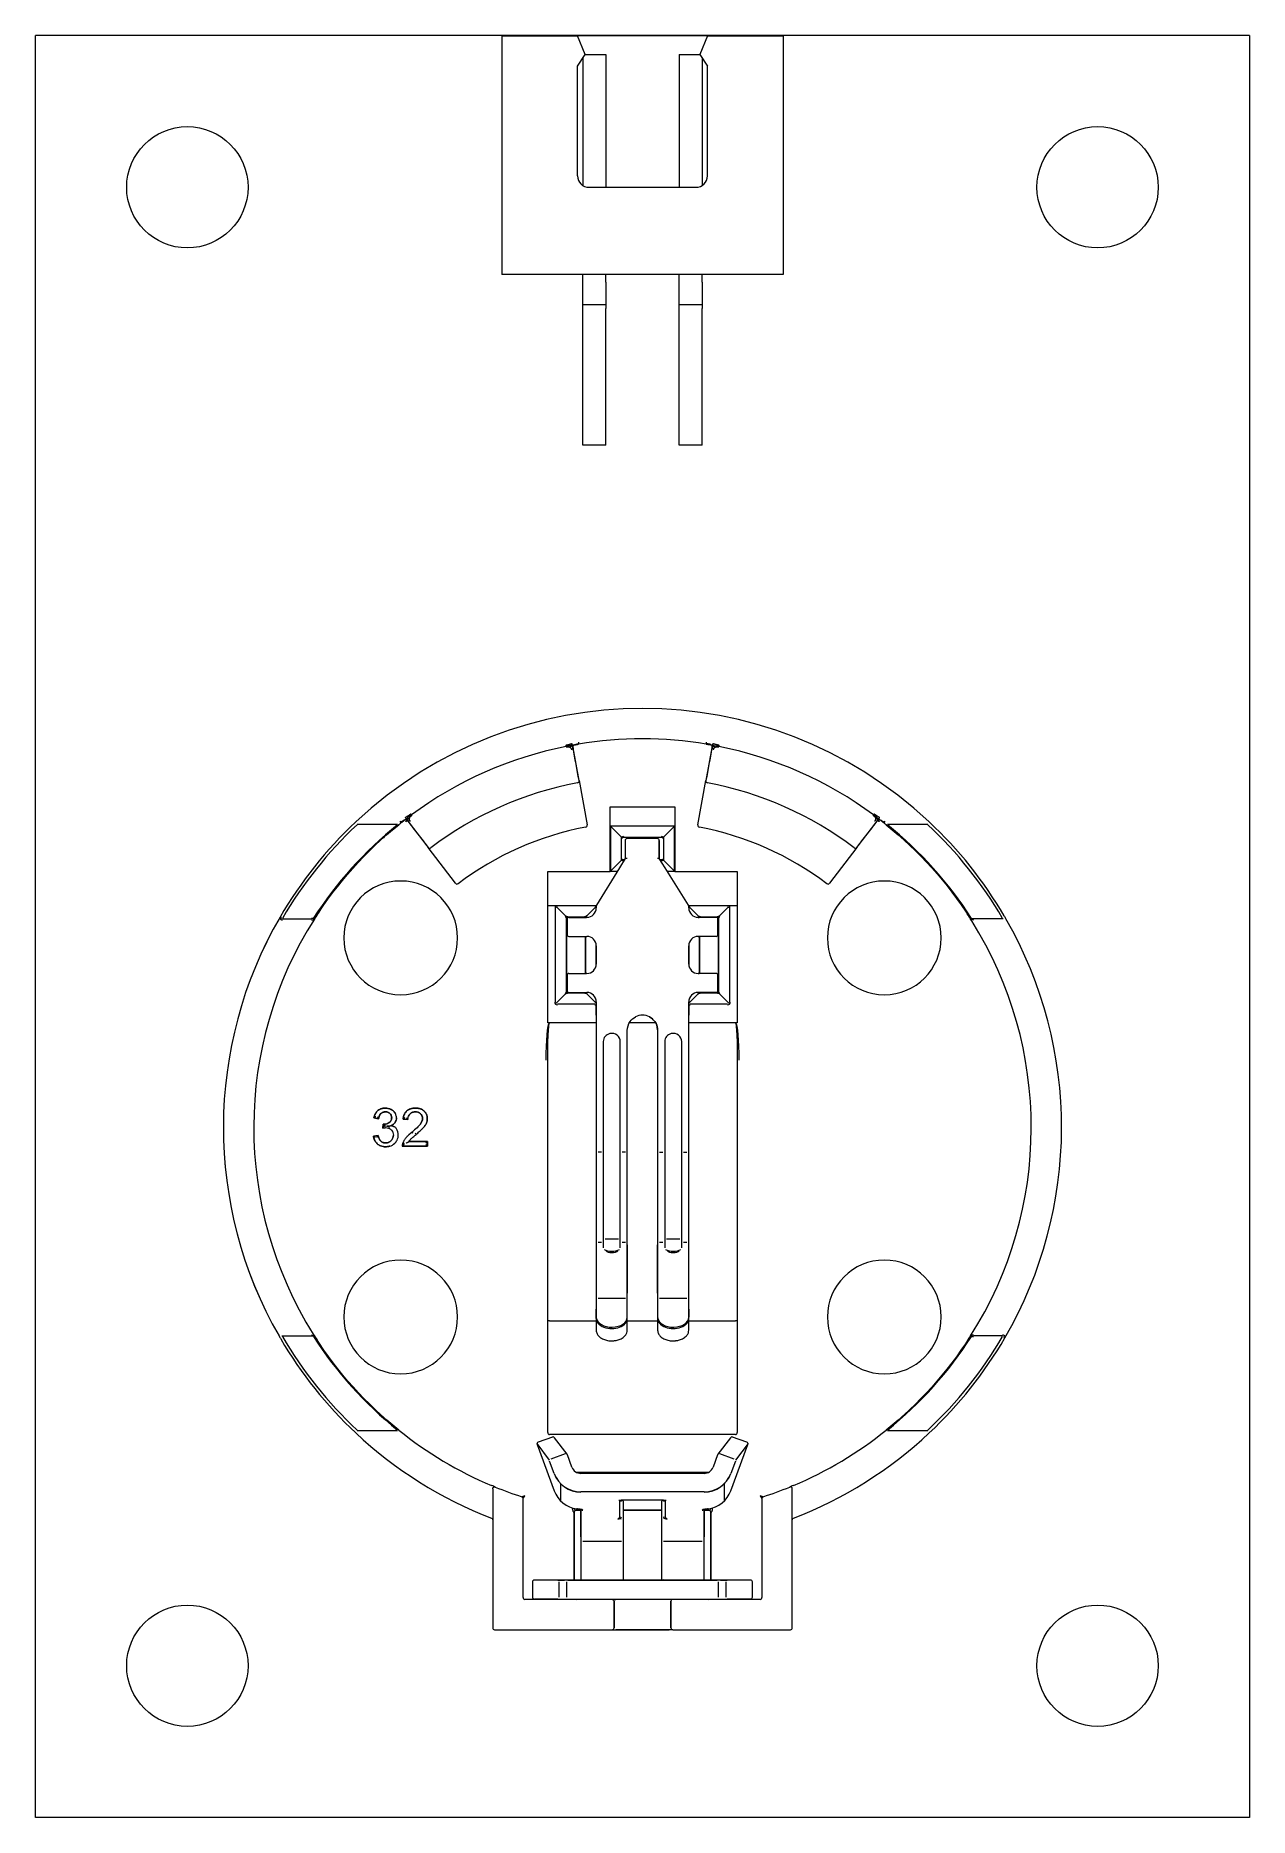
# Model space of a CAD drawing. Header units: millimetres. Extents: x 564.8 to 596.8, y 285.7 to 332.7.
import ezdxf

# ---------------------------------------------------------------- set-up
doc = ezdxf.new("R2010")
doc.units = ezdxf.units.MM
doc.layers.add('1', color=7, linetype='Continuous', true_color=0xffffff)

msp = doc.modelspace()

# ---------------------------------------------------------------- linework, layer by layer
at = {"layer": '1', "color": 7, "linetype": 'Continuous', "lineweight": 18}
for p, q in [((564.755, 285.696), (564.755, 332.696)), ((596.755, 332.696), (564.755, 332.696)), ((577.045, 332.695), (579.045, 332.695)), ((577.045, 332.695), (577.045, 326.396)), ((582.465, 332.695), (579.045, 332.695)), ((579.245, 332.195), (579.045, 332.695)), ((582.465, 332.695), (582.265, 332.195)), ((582.465, 332.695), (584.465, 332.695)), ((584.465, 332.695), (584.465, 326.396)), ((596.755, 332.696), (596.755, 285.696)), ((579.045, 331.895), (579.245, 332.195)), ((579.045, 328.995), (579.045, 331.895)), ((579.185, 332.105), (579.185, 328.741)), ((579.245, 332.195), (579.785, 332.195)), ((579.785, 332.195), (579.785, 328.695)), ((581.725, 332.195), (581.725, 328.695)), ((581.725, 332.195), (582.265, 332.195)), ((582.265, 332.195), (582.465, 331.895)), ((582.325, 332.105), (582.325, 328.741)), ((582.465, 328.995), (582.465, 331.895)), ((579.345, 328.695), (582.165, 328.695)), ((584.465, 326.396), (577.045, 326.396)), ((579.185, 326.196), (579.185, 326.396)), ((579.185, 325.596), (579.185, 326.196)), ((579.785, 326.196), (579.785, 326.396)), ((579.785, 326.196), (579.785, 325.596)), ((581.725, 326.196), (581.725, 326.396)), ((581.725, 325.596), (581.725, 326.196)), ((582.325, 326.196), (582.325, 326.396)), ((582.325, 326.196), (582.325, 325.596)), ((579.185, 325.496), (579.185, 325.596)), ((579.785, 325.596), (579.185, 325.596)), ((579.185, 321.896), (579.185, 325.496)), ((579.785, 325.596), (579.785, 325.496)), ((579.785, 321.896), (579.785, 325.496)), ((581.725, 325.496), (581.725, 325.596)), ((582.325, 325.596), (581.725, 325.596)), ((581.725, 321.896), (581.725, 325.496)), ((582.325, 325.596), (582.325, 325.496)), ((582.325, 321.896), (582.325, 325.496)), ((579.785, 321.896), (579.185, 321.896)), ((582.325, 321.896), (581.725, 321.896)), ((578.74, 313.95), (578.735, 313.974)), ((579.064, 314.056), (579.07, 314.021)), ((579.07, 314.021), (579.072, 314.007)), ((582.438, 314.007), (582.441, 314.021)), ((582.441, 314.021), (582.446, 314.056)), ((582.776, 313.974), (582.771, 313.95)), ((578.744, 313.932), (578.74, 313.95)), ((578.922, 313.921), (578.92, 313.93)), ((578.923, 313.917), (578.923, 313.916)), ((582.59, 313.93), (582.589, 313.921)), ((582.771, 313.95), (582.767, 313.932)), ((579.082, 313.044), (579.296, 311.874)), ((582.214, 311.874), (582.428, 313.044)), ((574.646, 312.162), (574.661, 312.142)), ((574.661, 312.142), (574.672, 312.127)), ((579.905, 310.651), (579.905, 312.351)), ((579.905, 312.351), (581.605, 312.351)), ((581.605, 312.351), (581.605, 310.651)), ((586.839, 312.127), (586.85, 312.142)), ((586.85, 312.142), (586.864, 312.162)), ((574.386, 311.946), (574.364, 311.974)), ((574.395, 311.934), (574.386, 311.946)), ((574.555, 311.995), (574.56, 311.988)), ((580.204, 311.552), (579.91, 311.846)), ((581.6, 311.846), (579.91, 311.846)), ((579.91, 311.846), (579.91, 310.656)), ((581.306, 311.552), (581.6, 311.846)), ((581.6, 310.656), (581.6, 311.846)), ((586.948, 311.985), (586.942, 311.977)), ((586.95, 311.988), (586.956, 311.995)), ((587.124, 311.946), (587.115, 311.934)), ((587.146, 311.974), (587.124, 311.946)), ((575.825, 310.336), (575.102, 311.279)), ((580.191, 311.501), (580.205, 311.501)), ((580.205, 311.001), (580.205, 311.501)), ((580.255, 311.566), (580.255, 311.551)), ((580.255, 311.551), (581.255, 311.551)), ((580.298, 311.466), (580.298, 310.986)), ((581.148, 311.516), (580.348, 311.516)), ((581.198, 311.466), (581.198, 310.986)), ((581.255, 311.566), (581.255, 311.551)), ((581.32, 311.501), (581.305, 311.501)), ((581.305, 311.501), (581.305, 311.001)), ((586.408, 311.279), (585.686, 310.336)), ((580.148, 310.742), (579.543, 309.758)), ((580.204, 310.95), (579.91, 310.656)), ((580.299, 310.988), (580.148, 310.742)), ((580.191, 311.001), (580.205, 311.001)), ((580.276, 310.951), (580.255, 310.951)), ((580.255, 310.936), (580.255, 310.951)), ((581.351, 310.742), (581.197, 310.988)), ((581.255, 310.951), (581.22, 310.951)), ((581.255, 310.936), (581.255, 310.951)), ((581.32, 311.001), (581.305, 311.001)), ((581.306, 310.95), (581.6, 310.656)), ((581.967, 309.758), (581.351, 310.742)), ((578.255, 306.651), (578.255, 310.651)), ((578.255, 310.651), (579.905, 310.651)), ((579.91, 310.656), (580.095, 310.656)), ((581.405, 310.656), (581.6, 310.656)), ((581.605, 310.651), (583.255, 310.651)), ((583.255, 310.651), (583.255, 306.651)), ((578.255, 309.746), (579.538, 309.746)), ((579.519, 309.741), (578.492, 309.741)), ((579.536, 309.732), (579.536, 309.686)), ((581.973, 309.746), (583.255, 309.746)), ((581.975, 309.686), (581.975, 309.732)), ((583.019, 309.741), (581.992, 309.741)), ((578.741, 309.425), (578.755, 309.425)), ((578.755, 309.446), (578.776, 309.446)), ((578.755, 309.425), (578.755, 309.446)), ((578.755, 307.467), (578.755, 309.425)), ((578.766, 309.386), (578.766, 308.986)), ((578.776, 309.461), (578.776, 309.446)), ((578.776, 309.446), (579.235, 309.446)), ((578.816, 309.436), (579.266, 309.436)), ((579.235, 309.461), (579.235, 309.446)), ((579.235, 309.446), (579.255, 309.446)), ((579.286, 309.436), (579.266, 309.436)), ((582.245, 309.436), (582.225, 309.436)), ((582.695, 309.436), (582.245, 309.436)), ((582.255, 309.446), (582.276, 309.446)), ((582.276, 309.461), (582.276, 309.446)), ((582.276, 309.446), (582.735, 309.446)), ((582.735, 309.461), (582.735, 309.446)), ((582.735, 309.446), (582.755, 309.446)), ((582.745, 308.986), (582.745, 309.386)), ((582.755, 309.446), (582.755, 309.425)), ((582.77, 309.425), (582.755, 309.425)), ((582.755, 309.425), (582.755, 307.467)), ((578.816, 308.936), (579.266, 308.936)), ((579.255, 308.936), (579.255, 307.956)), ((579.266, 308.936), (579.286, 308.936)), ((582.225, 308.936), (582.245, 308.936)), ((582.695, 308.936), (582.245, 308.936)), ((582.255, 307.956), (582.255, 308.936)), ((579.536, 308.686), (579.536, 308.206)), ((581.975, 308.206), (581.975, 308.686)), ((578.766, 307.906), (578.766, 307.506)), ((578.816, 307.956), (579.266, 307.956)), ((579.286, 307.956), (579.266, 307.956)), ((582.245, 307.956), (582.225, 307.956)), ((582.695, 307.956), (582.245, 307.956)), ((582.745, 307.506), (582.745, 307.906)), ((578.741, 307.467), (578.755, 307.467)), ((578.755, 307.446), (578.755, 307.467)), ((578.776, 307.446), (578.755, 307.446)), ((579.235, 307.446), (578.776, 307.446)), ((578.776, 307.431), (578.776, 307.446)), ((578.816, 307.456), (579.266, 307.456)), ((579.255, 307.446), (579.235, 307.446)), ((579.235, 307.431), (579.235, 307.446)), ((579.266, 307.456), (579.286, 307.456)), ((582.225, 307.456), (582.245, 307.456)), ((582.695, 307.456), (582.245, 307.456)), ((582.276, 307.446), (582.255, 307.446)), ((582.735, 307.446), (582.276, 307.446)), ((582.276, 307.431), (582.276, 307.446)), ((582.755, 307.446), (582.735, 307.446)), ((582.735, 307.431), (582.735, 307.446)), ((582.755, 307.467), (582.755, 307.446)), ((582.77, 307.467), (582.755, 307.467)), ((579.536, 307.206), (579.536, 306.856)), ((581.975, 306.856), (581.975, 307.206)), ((578.298, 306.651), (578.255, 306.651)), ((578.305, 306.649), (578.312, 306.651)), ((579.536, 306.651), (578.312, 306.651)), ((579.536, 306.856), (579.536, 300.881)), ((580.355, 300.881), (580.355, 306.456)), ((581.104, 306.651), (580.407, 306.651)), ((581.155, 306.456), (581.155, 300.881)), ((581.975, 300.881), (581.975, 306.856)), ((583.198, 306.651), (581.975, 306.651)), ((583.198, 306.651), (583.205, 306.649)), ((583.255, 306.651), (583.212, 306.651)), ((579.72, 306.159), (579.72, 300.958)), ((580.17, 300.958), (580.17, 306.159)), ((581.34, 306.159), (581.34, 300.958)), ((581.79, 300.958), (581.79, 306.159)), ((578.255, 295.846), (578.255, 305.667)), ((583.255, 305.667), (583.255, 295.846)), ((573.674, 304.147), (573.797, 304.125)), ((574.445, 304.117), (574.572, 304.105)), ((573.785, 303.684), (573.662, 303.668)), ((573.918, 303.984), (573.905, 303.877)), ((574.422, 303.403), (575.083, 303.403)), ((575.083, 303.521), (574.593, 303.521)), ((575.043, 303.481), (575.083, 303.521)), ((575.043, 303.443), (575.083, 303.403)), ((575.083, 303.403), (575.083, 303.521)), ((579.536, 300.881), (579.536, 300.874)), ((579.536, 300.874), (579.536, 300.794)), ((579.72, 300.958), (579.72, 300.951)), ((579.72, 300.951), (579.72, 300.881)), ((579.72, 300.881), (579.72, 300.724)), ((580.17, 300.951), (580.17, 300.958)), ((580.17, 300.881), (580.17, 300.951)), ((580.17, 300.724), (580.17, 300.881)), ((580.355, 300.874), (580.355, 300.881)), ((580.355, 300.794), (580.355, 300.874)), ((581.155, 300.881), (581.155, 300.874)), ((581.155, 300.874), (581.155, 300.794)), ((581.34, 300.958), (581.34, 300.951)), ((581.34, 300.951), (581.34, 300.881)), ((581.34, 300.881), (581.34, 300.724)), ((581.79, 300.951), (581.79, 300.958)), ((581.79, 300.881), (581.79, 300.951)), ((581.79, 300.724), (581.79, 300.881)), ((581.975, 300.874), (581.975, 300.881)), ((581.975, 300.794), (581.975, 300.874)), ((579.536, 300.794), (579.536, 299.525)), ((580.355, 299.525), (580.355, 300.794)), ((581.155, 300.794), (581.155, 299.525)), ((581.975, 299.525), (581.975, 300.794)), ((579.536, 299.525), (579.536, 299.105)), ((580.355, 299.105), (580.355, 299.525)), ((581.155, 299.525), (581.155, 299.105)), ((581.975, 299.105), (581.975, 299.525)), ((579.536, 299.105), (579.536, 298.853)), ((580.355, 298.853), (580.355, 299.105)), ((581.155, 299.105), (581.155, 298.853)), ((581.975, 298.853), (581.975, 299.105)), ((578.305, 298.796), (579.536, 298.796)), ((579.536, 298.853), (579.536, 298.547)), ((580.355, 298.547), (580.355, 298.853)), ((580.355, 298.796), (581.155, 298.796)), ((581.155, 298.853), (581.155, 298.547)), ((581.975, 298.547), (581.975, 298.853)), ((581.975, 298.796), (583.205, 298.796)), ((578.381, 295.729), (578.005, 295.595)), ((583.205, 295.796), (578.305, 295.796)), ((578.767, 295.273), (578.438, 295.712)), ((583.073, 295.712), (582.743, 295.273)), ((583.505, 295.595), (583.13, 295.729)), ((577.975, 295.53), (578.426, 294.311)), ((578.895, 294.932), (578.774, 295.26)), ((582.736, 295.26), (582.615, 294.932)), ((583.085, 294.311), (583.536, 295.53)), ((578.895, 294.932), (578.895, 294.932)), ((582.493, 294.796), (579.017, 294.796)), ((582.38, 294.77), (579.13, 294.77)), ((582.615, 294.932), (582.615, 294.932)), ((578.426, 294.312), (578.426, 294.311)), ((583.085, 294.311), (583.085, 294.312)), ((579.005, 293.796), (579.13, 293.796)), ((579.023, 293.833), (579.024, 293.832)), ((579.128, 293.822), (579.137, 293.819)), ((579.13, 293.82), (579.13, 293.098)), ((580.155, 293.632), (580.155, 294.065)), ((580.205, 294.058), (580.155, 294.058)), ((580.205, 294.068), (581.305, 294.068)), ((580.255, 293.614), (580.255, 294.008)), ((580.255, 293.796), (581.255, 293.796)), ((581.255, 294.008), (581.255, 293.614)), ((581.355, 294.058), (581.305, 294.058)), ((581.355, 294.065), (581.355, 293.632)), ((582.366, 293.814), (582.372, 293.821)), ((582.381, 293.821), (582.373, 293.819)), ((582.38, 293.098), (582.38, 293.82)), ((582.38, 293.796), (582.505, 293.796)), ((576.805, 293.611), (576.805, 290.696)), ((577.605, 291.496), (577.605, 293.372)), ((578.955, 291.956), (578.955, 293.746)), ((580.255, 293.098), (580.255, 293.614)), ((581.255, 293.614), (581.255, 293.098)), ((582.555, 293.746), (582.555, 291.956)), ((583.905, 293.372), (583.905, 291.496)), ((584.705, 290.696), (584.705, 293.611)), ((579.13, 293.098), (579.13, 292.507)), ((580.255, 292.507), (580.255, 293.098)), ((581.255, 293.098), (581.255, 292.507)), ((582.38, 292.507), (582.38, 293.098)), ((579.13, 292.507), (579.13, 292.506)), ((579.13, 292.506), (579.13, 291.956)), ((580.255, 292.506), (580.255, 292.507)), ((580.255, 291.956), (580.255, 292.506)), ((581.255, 292.507), (581.255, 292.506)), ((581.255, 292.506), (581.255, 291.956)), ((582.38, 292.506), (582.38, 292.507)), ((582.38, 291.956), (582.38, 292.506)), ((577.855, 291.906), (577.855, 291.506)), ((578.524, 291.956), (577.905, 291.956)), ((578.698, 291.956), (578.524, 291.956)), ((578.784, 291.956), (578.698, 291.956)), ((582.726, 291.956), (578.784, 291.956)), ((582.813, 291.956), (582.726, 291.956)), ((582.986, 291.956), (582.813, 291.956)), ((583.605, 291.956), (582.986, 291.956)), ((583.655, 291.506), (583.655, 291.906)), ((579.955, 291.446), (577.655, 291.446)), ((577.905, 291.456), (578.524, 291.456)), ((578.524, 291.456), (578.698, 291.456)), ((578.698, 291.456), (578.784, 291.456)), ((578.784, 291.456), (582.726, 291.456)), ((579.955, 291.446), (580.055, 291.446)), ((581.455, 291.446), (580.055, 291.446)), ((580.13, 291.456), (580.13, 291.446)), ((581.38, 291.446), (581.38, 291.456)), ((581.555, 291.446), (581.455, 291.446)), ((583.855, 291.446), (581.555, 291.446)), ((582.726, 291.456), (582.813, 291.456)), ((582.813, 291.456), (582.986, 291.456)), ((582.986, 291.456), (583.605, 291.456)), ((580.005, 290.696), (580.005, 291.396)), ((581.505, 291.396), (581.505, 290.696)), ((576.855, 290.646), (579.955, 290.646)), ((579.955, 290.646), (580.055, 290.646)), ((580.055, 290.646), (581.455, 290.646)), ((581.555, 290.646), (581.455, 290.646)), ((581.555, 290.646), (584.655, 290.646)), ((596.755, 285.696), (564.755, 285.696))]:
    msp.add_line(p, q, dxfattribs=at)
at = {"layer": '1', "color": 7, "linetype": 'Continuous', "lineweight": 13}
for p, q in [((579.785, 325.596), (579.185, 325.596)), ((582.325, 325.596), (581.725, 325.596)), ((579.082, 313.044), (578.925, 313.906)), ((582.586, 313.906), (582.428, 313.044)), ((579.082, 313.044), (579.296, 311.874)), ((582.214, 311.874), (582.428, 313.044)), ((573.231, 311.896), (574.297, 311.896)), ((574.569, 311.976), (575.102, 311.28)), ((586.409, 311.28), (586.941, 311.975)), ((587.213, 311.896), (588.28, 311.896)), ((575.825, 310.336), (575.102, 311.279)), ((580.205, 311.001), (580.205, 311.501)), ((580.255, 311.551), (581.255, 311.551)), ((580.298, 311.466), (580.298, 310.986)), ((581.148, 311.516), (580.348, 311.516)), ((581.198, 310.986), (581.198, 311.466)), ((581.305, 311.501), (581.305, 311.001)), ((586.408, 311.279), (585.686, 310.336)), ((580.148, 310.742), (579.543, 309.758)), ((580.276, 310.951), (580.255, 310.951)), ((581.255, 310.951), (581.22, 310.951)), ((581.967, 309.758), (581.351, 310.742)), ((579.536, 309.686), (579.536, 309.732)), ((581.975, 309.732), (581.975, 309.686)), ((571.26, 309.396), (572.032, 309.396)), ((578.46, 307.201), (578.46, 309.711)), ((578.49, 309.711), (578.726, 309.476)), ((578.755, 309.425), (578.755, 307.467)), ((578.766, 308.986), (578.766, 309.386)), ((579.235, 309.446), (578.776, 309.446)), ((579.286, 309.436), (579.266, 309.436)), ((579.285, 309.476), (579.521, 309.711)), ((581.99, 309.711), (582.226, 309.476)), ((582.225, 309.436), (582.245, 309.436)), ((582.735, 309.446), (582.276, 309.446)), ((582.745, 308.986), (582.745, 309.386)), ((582.755, 307.467), (582.755, 309.425)), ((582.785, 309.476), (583.021, 309.711)), ((583.05, 309.711), (583.05, 307.201)), ((590.268, 309.396), (589.449, 309.396)), ((579.255, 307.956), (579.255, 308.936)), ((579.266, 308.936), (579.286, 308.936)), ((582.245, 308.936), (582.225, 308.936)), ((582.255, 308.936), (582.255, 307.956)), ((579.536, 308.206), (579.536, 308.686)), ((581.975, 308.686), (581.975, 308.206)), ((578.766, 307.506), (578.766, 307.906)), ((579.286, 307.956), (579.266, 307.956)), ((582.225, 307.956), (582.245, 307.956)), ((582.745, 307.506), (582.745, 307.906)), ((578.726, 307.417), (578.479, 307.17)), ((578.776, 307.446), (579.235, 307.446)), ((579.266, 307.456), (579.286, 307.456)), ((579.532, 307.17), (579.285, 307.417)), ((582.226, 307.417), (581.979, 307.17)), ((582.245, 307.456), (582.225, 307.456)), ((582.276, 307.446), (582.735, 307.446)), ((583.032, 307.17), (582.785, 307.417)), ((579.5, 307.151), (578.51, 307.151)), ((579.536, 306.856), (579.536, 307.206)), ((581.975, 307.206), (581.975, 306.856)), ((583, 307.151), (582.01, 307.151)), ((578.255, 295.846), (578.255, 305.667)), ((583.255, 305.667), (583.255, 295.846)), ((573.797, 304.125), (573.674, 304.147)), ((574.572, 304.105), (574.445, 304.117)), ((573.662, 303.668), (573.785, 303.684)), ((573.905, 303.877), (573.918, 303.984)), ((575.083, 303.403), (574.422, 303.403)), ((574.439, 303.487), (574.425, 303.406)), ((574.593, 303.521), (575.083, 303.521)), ((575.083, 303.521), (575.083, 303.403)), ((579.67, 303.242), (579.586, 303.242)), ((580.305, 303.242), (580.22, 303.242)), ((581.205, 303.242), (581.29, 303.242)), ((581.84, 303.242), (581.925, 303.242)), ((579.536, 300.881), (579.536, 300.875)), ((579.586, 300.871), (579.67, 300.871)), ((579.77, 300.953), (580.12, 300.953)), ((580.22, 300.871), (580.305, 300.871)), ((580.355, 300.881), (580.355, 300.875)), ((581.155, 300.875), (581.155, 300.881)), ((581.205, 300.871), (581.29, 300.871)), ((581.39, 300.953), (581.74, 300.953)), ((581.84, 300.871), (581.925, 300.871)), ((581.975, 300.875), (581.975, 300.881)), ((579.536, 300.796), (579.536, 299.526)), ((580.355, 300.796), (580.355, 299.526)), ((581.155, 299.526), (581.155, 300.796)), ((581.975, 299.526), (581.975, 300.796)), ((579.536, 298.854), (579.536, 299.105)), ((580.305, 299.382), (579.586, 299.382)), ((580.355, 298.889), (580.355, 299.106)), ((581.155, 299.105), (581.155, 298.854)), ((581.925, 299.382), (581.205, 299.382)), ((581.975, 299.106), (581.975, 298.889)), ((571.243, 298.396), (572.062, 298.396)), ((590.25, 298.396), (589.479, 298.396)), ((574.297, 295.896), (573.231, 295.896)), ((583.205, 295.796), (578.305, 295.796)), ((588.28, 295.896), (587.213, 295.896)), ((578.303, 295.118), (577.974, 295.558)), ((578.714, 295.283), (578.338, 295.148)), ((583.172, 295.148), (582.796, 295.283)), ((583.537, 295.558), (583.208, 295.118)), ((578.428, 294.766), (578.306, 295.094)), ((579.005, 294.796), (582.505, 294.796)), ((583.204, 295.094), (583.083, 294.766)), ((576.86, 294.415), (576.865, 294.413)), ((576.868, 294.412), (576.873, 294.41)), ((578.605, 294.037), (578.605, 294.488)), ((582.38, 294.286), (579.13, 294.286)), ((582.905, 294.488), (582.905, 294.037)), ((584.636, 294.409), (584.641, 294.411)), ((579.13, 293.796), (579.005, 293.796)), ((579.13, 293.098), (579.13, 293.82)), ((580.155, 293.632), (580.155, 294.065)), ((581.255, 293.796), (580.255, 293.796)), ((581.355, 294.065), (581.355, 293.632)), ((582.38, 293.82), (582.38, 293.098)), ((582.505, 293.796), (582.38, 293.796)), ((576.805, 293.611), (576.805, 290.696)), ((577.605, 291.496), (577.605, 293.372)), ((578.955, 293.746), (578.955, 291.956)), ((580.173, 293.585), (580.181, 293.565)), ((580.255, 293.098), (580.255, 293.613)), ((581.255, 293.613), (581.255, 293.098)), ((581.337, 293.585), (581.33, 293.565)), ((582.555, 291.956), (582.555, 293.746)), ((583.905, 293.372), (583.905, 291.496)), ((584.705, 290.696), (584.705, 293.611)), ((580.205, 292.969), (579.18, 292.969)), ((582.33, 292.969), (581.305, 292.969)), ((579.13, 292.507), (579.13, 292.506)), ((580.255, 292.506), (580.255, 292.507)), ((581.255, 292.507), (581.255, 292.506)), ((582.38, 292.506), (582.38, 292.507)), ((577.855, 291.906), (577.855, 291.506)), ((578.524, 291.956), (577.905, 291.956)), ((578.525, 291.956), (578.698, 291.956)), ((578.553, 291.906), (578.553, 291.506)), ((578.755, 291.906), (578.755, 291.506)), ((578.784, 291.956), (582.726, 291.956)), ((582.755, 291.506), (582.755, 291.906)), ((582.813, 291.956), (582.985, 291.956)), ((582.957, 291.506), (582.957, 291.906)), ((583.605, 291.956), (582.986, 291.956)), ((583.655, 291.506), (583.655, 291.906)), ((579.955, 291.446), (577.655, 291.446)), ((578.524, 291.456), (577.905, 291.456)), ((578.525, 291.456), (578.698, 291.456)), ((578.784, 291.456), (582.726, 291.456)), ((581.455, 291.446), (580.055, 291.446)), ((580.13, 291.456), (580.13, 291.446)), ((581.38, 291.446), (581.38, 291.456)), ((583.855, 291.446), (581.555, 291.446)), ((582.813, 291.456), (582.985, 291.456)), ((583.605, 291.456), (582.986, 291.456)), ((580.005, 291.396), (580.005, 290.696)), ((581.505, 290.696), (581.505, 291.396)), ((576.855, 290.646), (579.955, 290.646)), ((581.455, 290.646), (580.055, 290.646)), ((581.555, 290.646), (584.655, 290.646))]:
    msp.add_line(p, q, dxfattribs=at)
at = {"layer": '1', "color": 7, "linetype": 'Continuous', "lineweight": 18}
for centre in [(568.755, 328.696), (592.755, 328.696), (568.755, 289.696), (592.755, 289.696)]:
    msp.add_circle(centre, 1.6, dxfattribs=at)
for centre, radius, start, end in [((579.345, 328.995), 0.3, 180, 270), ((582.165, 328.995), 0.3, 270, 0), ((580.755, 303.896), 11.05, 46.84, 133.16), ((578.97, 313.939, 0), 0.05, 145.223, 190.3635), ((578.97, 313.939, 0), 0.05, 122.6565, 145.223), ((580.755, 303.896), 10.25, 80.5495, 99.4505), ((582.541, 313.939), 0.05, 34.777, 57.7331), ((582.541, 313.939), 0.05, 349.6365, 34.777), ((579.033, 313.035, 0), 0.05, 280.6715, 10.3635), ((582.477, 313.035, 0), 0.05, 169.6365, 259.3285), ((580.755, 303.896, 0), 9.25, 100.6715, 127.1305), ((580.755, 303.896, 0), 9.25, 52.8695, 79.3285), ((580.755, 303.857), 11, 133.16, 149.6751), ((580.755, 303.857), 10.3, 128.829, 147.4182), ((580.755, 303.896, 0), 10.25, 128.3515, 128.829), ((574.515, 311.964), 0.05, 82.579, 105.5351), ((574.515, 311.964), 0.05, 37.4386, 82.579), ((580.755, 303.896, 0), 8.06, 100.7167, 127.0853), ((579.247, 311.865), 0.05, 280.7167, 10.3635), ((582.263, 311.865), 0.05, 169.6365, 259.2833), ((580.755, 303.896, 0), 8.06, 52.9147, 79.2833), ((586.996, 311.964), 0.05, 97.421, 142.5614), ((586.996, 311.964), 0.05, 74.8545, 97.421), ((580.755, 303.896, 0), 10.25, 51.171, 51.6485), ((580.755, 303.857), 10.3, 32.6303, 51.171), ((580.755, 303.857), 11, 30.3249, 46.84), ((575.142, 311.311, 0), 0.05, 217.4386, 307.1305), ((580.348, 311.466, 0), 0.05, 90, 180), ((581.148, 311.466, 0), 0.05, 0, 90), ((586.369, 311.311, 0), 0.05, 232.8695, 322.5614), ((581.22, 311.001), 0.1, 329.4775, 0), ((574.38, 308.896), 1.5, 90, 270), ((574.38, 308.896), 1.5, 270, 90), ((575.865, 310.366), 0.05, 217.4386, 307.0853), ((585.646, 310.366), 0.05, 232.9147, 322.5614), ((587.13, 308.896), 1.5, 90, 270), ((587.13, 308.896), 1.5, 270, 90), ((579.586, 309.732, 0), 0.05, 148.4192, 180), ((581.925, 309.732), 0.05, 0, 32.0692), ((580.755, 303.896), 11.05, 149.8561, 209.8563), ((580.755, 303.896, 0), 10.25, 147.5677, 212.1176), ((578.816, 309.386), 0.05, 90, 180), ((579.286, 309.686), 0.25, 270, 0), ((582.225, 309.686), 0.25, 180, 270), ((582.695, 309.386), 0.05, 0, 90), ((580.755, 303.896, 0), 10.25, 327.5677, 32.1176), ((580.755, 303.896, 0), 11.05, 329.8561, 29.8563), ((578.816, 308.986), 0.05, 180, 270), ((579.286, 308.686), 0.25, 0, 90), ((582.225, 308.686), 0.25, 90, 180), ((582.695, 308.986, 0), 0.05, 270, 0), ((578.816, 307.906), 0.05, 90, 180), ((579.286, 308.206), 0.25, 270, 0), ((582.225, 308.206), 0.25, 180, 270), ((582.695, 307.906, 0), 0.05, 0, 90), ((578.816, 307.506), 0.05, 180, 270), ((579.286, 307.206), 0.25, 0, 90), ((582.225, 307.206), 0.25, 90, 180), ((582.695, 307.506), 0.05, 270, 0), ((580.755, 306.456), 0.4, 62.734, 117.266), ((574.38, 298.896), 1.5, 90, 270), ((574.38, 298.896), 1.5, 270, 90), ((587.13, 298.896), 1.5, 90, 270), ((587.13, 298.896), 1.5, 270, 90), ((580.755, 303.935), 11, 210.3249, 226.84), ((580.755, 303.935), 10.3, 212.6303, 231.171), ((580.755, 303.935), 10.3, 308.829, 327.4182), ((580.755, 303.935), 11, 313.16, 329.6751), ((580.755, 303.896, 0), 11.05, 226.84, 248.8777), ((580.755, 303.896, 0), 10.25, 231.171, 247.1482), ((578.305, 295.846, 0), 0.05, 180, 270), ((578.398, 295.682), 0.05, 90, 109.7197), ((578.398, 295.682, 0), 0.05, 36.8374, 90), ((583.113, 295.682), 0.05, 90, 143.1626), ((583.113, 295.682, 0), 0.05, 70.2803, 90), ((583.205, 295.846, 0), 0.05, 270, 0), ((580.755, 303.896, 0), 10.25, 292.8518, 308.829), ((580.755, 303.896, 0), 11.05, 291.1223, 313.16), ((578.022, 295.548), 0.05, 109.7197, 200.2836), ((578.727, 295.243), 0.05, 20.2836, 36.8374), ((582.783, 295.243), 0.05, 143.1626, 159.7164), ((583.489, 295.548), 0.05, 339.7164, 70.2803), ((580.755, 303.896, 0), 10.25, 247.7505, 251.8998), ((580.755, 303.896, 0), 10.25, 288.1002, 292.2495), ((579.005, 293.846), 0.05, 180, 270), ((580.205, 294.008), 0.05, 0, 90), ((581.305, 294.008), 0.05, 90, 180), ((582.505, 293.846, 0), 0.05, 270, 0), ((577.905, 291.906, 0), 0.05, 90, 180), ((583.605, 291.906), 0.05, 0, 90), ((577.655, 291.496), 0.05, 180, 270), ((577.905, 291.506), 0.05, 180, 270), ((579.005, 291.496, 0), 0.05, 233.129, 270), ((579.955, 291.396), 0.05, 0, 90), ((581.555, 291.396, 0), 0.05, 90, 180), ((582.505, 291.496), 0.05, 270, 306.871), ((583.605, 291.506, 0), 0.05, 270, 0), ((583.855, 291.496), 0.05, 270, 0), ((576.855, 290.696), 0.05, 180, 270), ((579.955, 290.696, 0), 0.05, 270, 0), ((581.555, 290.696), 0.05, 180, 270), ((584.655, 290.696), 0.05, 270, 0)]:
    msp.add_arc(centre, radius, start, end, dxfattribs=at)
at = {"layer": '1', "color": 7, "linetype": 'Continuous', "lineweight": 13}
for centre, radius, start, end in [((580.755, 303.896), 11.05, 46.84, 133.16), ((580.755, 303.896), 10.25, 80.5495, 99.4505), ((580.755, 303.896), 10.25, 101.3351, 126.467), ((580.755, 303.896), 10.25, 53.5331, 78.6649), ((580.755, 303.896), 9.25, 100.6715, 127.1305), ((580.755, 303.896), 9.25, 52.8695, 79.3285), ((580.755, 303.896), 10.25, 128.8304, 130.1283), ((580.755, 303.896), 10.25, 128.3515, 128.829), ((580.755, 303.896), 10.25, 127.8249, 128.353), ((580.755, 303.896), 8.06, 100.7167, 127.0853), ((579.247, 311.865), 0.05, 280.7167, 10.3635), ((582.263, 311.865), 0.05, 169.6365, 259.2833), ((580.755, 303.896), 8.06, 52.9147, 79.2833), ((580.755, 303.896), 10.25, 51.6477, 52.1623), ((580.755, 303.896), 10.25, 51.171, 51.6485), ((580.755, 303.896), 10.25, 49.7979, 51.1702), ((580.755, 303.896), 10.25, 131.6153, 131.9797), ((580.755, 303.896), 10.25, 46.5526, 47.9657), ((575.865, 310.366), 0.05, 217.4386, 307.0853), ((585.646, 310.366), 0.05, 232.9147, 322.5614), ((580.755, 303.896), 11.05, 149.8539, 209.8563), ((580.755, 303.896), 10.25, 147.5654, 212.1176), ((580.755, 303.896), 10.25, 146.2857, 147.568), ((579.286, 309.686), 0.25, 270, 360), ((582.225, 309.686), 0.25, 180, 270), ((580.755, 303.896), 10.25, 32.1171, 33.3568), ((580.755, 303.896), 10.25, 327.5654, 32.1176), ((580.755, 303.896), 11.05, 329.8539, 29.8563), ((579.286, 308.686), 0.25, 360, 90), ((582.225, 308.686), 0.25, 90, 180), ((579.286, 308.206), 0.25, 270, 360), ((582.225, 308.206), 0.25, 180, 270), ((579.286, 307.206), 0.25, 360, 90), ((582.225, 307.206), 0.25, 90, 180), ((580.755, 306.456), 0.4, 62.734, 117.266), ((580.755, 303.896), 10.25, 212.1174, 213.1951), ((580.755, 303.896), 10.25, 326.6896, 327.5687), ((580.755, 303.896), 10.25, 227.8733, 227.9591), ((580.755, 303.896), 10.25, 311.8195, 312.0573), ((580.755, 303.896), 11.05, 226.84, 248.8777), ((580.755, 303.896), 10.25, 231.171, 247.1482), ((578.305, 295.846), 0.05, 180, 270), ((583.205, 295.846), 0.05, 270, 360), ((580.755, 303.896), 10.25, 292.8518, 308.829), ((580.755, 303.896), 11.05, 291.1223, 313.16), ((580.755, 303.896), 10.25, 308.8295, 310.229), ((580.755, 303.896), 10.25, 247.7505, 251.8998), ((580.755, 303.896), 10.25, 288.1002, 292.2495), ((577.655, 291.496), 0.05, 180, 270), ((583.855, 291.496), 0.05, 270, 360)]:
    msp.add_arc(centre, radius, start, end, dxfattribs=at)
at = {"layer": '1', "color": 7, "linetype": 'Continuous', "lineweight": 18}
for centre, major_axis, ratio, start_param, end_param in [((580.291, 311.501), (-0.0961, 0.0275), 1, 6.028862, 6.56158), ((580.255, 311.466), (-0.0316, 0.0949), 1, 5.961336, 6.494054), ((581.255, 311.466), (-0.0316, -0.0949), 1, 2.930724, 3.463442), ((581.22, 311.501), (-0.098, -0.0199), 1, 2.941536, 3.474254), ((580.291, 311.001), (-0.0231, 0.0973), 1, 1.337835, 1.870553), ((580.255, 311.036), (-0.0965, 0.0261), 1, 1.301797, 1.834515), ((581.255, 311.036), (-0.0965, -0.0261), 1, 1.307077, 1.839795), ((578.44, 309.656), (-0.0784, 0.062), 1, 4.596171, 4.833541), ((579.571, 309.656), (-0.0782, -0.0623), 1, 4.587527, 4.824897), ((581.94, 309.656), (-0.0781, 0.0625), 1, 4.601995, 4.839365), ((583.071, 309.656), (-0.079, -0.0613), 1, 4.600141, 4.83751), ((578.705, 309.496), (-0.039, 0.108), 0.109552, 3.959022, 4.482621), ((578.705, 309.496), (-0.108, 0.039), 0.109552, 1.800565, 2.324163), ((579.305, 309.496), (-0.108, -0.039), 0.109552, 0.817429, 1.341028), ((579.305, 309.496), (-0.039, -0.108), 0.109552, 4.942157, 5.465756), ((582.205, 309.496), (-0.108, 0.039), 0.109552, 1.800565, 2.324163), ((582.205, 309.496), (-0.039, 0.108), 0.109552, 3.959022, 4.482621), ((582.805, 309.496), (-0.108, -0.039), 0.109552, 0.817429, 1.341028), ((582.805, 309.496), (-0.039, -0.108), 0.109552, 4.942157, 5.465756), ((578.705, 307.396), (-0.039, -0.108), 0.109552, 1.800565, 2.324163), ((578.705, 307.396), (-0.108, -0.039), 0.109552, 3.959022, 4.482621), ((579.305, 307.396), (-0.108, 0.039), 0.109552, 4.942157, 5.465756), ((579.305, 307.396), (-0.039, 0.108), 0.109552, 0.817429, 1.341028), ((582.205, 307.396), (-0.039, -0.108), 0.109552, 1.800565, 2.324163), ((582.205, 307.396), (-0.108, -0.039), 0.109552, 3.959022, 4.482621), ((582.805, 307.396), (-0.108, 0.039), 0.109552, 4.942157, 5.465756), ((582.805, 307.396), (-0.039, 0.108), 0.109552, 0.817429, 1.341028), ((578.581, 307.272, 0), (-0.122, -0.122), 0.57735, 5.759587, 6.806784), ((579.43, 307.272, 0), (0.122, -0.122), 0.57735, 5.759587, 6.084055), ((582.081, 307.272, 0), (-0.122, -0.122), 0.57735, 0.199131, 0.523599), ((582.93, 307.272, 0), (0.122, -0.122), 0.57735, 5.759587, 6.806784), ((578.305, 305.667), (0, 0.987), 0.101322, 0.071753, 1.570796), ((583.205, 305.667), (0, 0.987), 0.101322, 4.712389, 6.211432), ((578.305, 298.794), (-0.05, 0), 0.050792, 4.712389, 6.283185), ((579.945, 298.853), (-0.41, 0), 0.642788, 0, 3.141593), ((581.565, 298.853), (-0.41, 0), 0.642788, 0, 3.141593), ((583.205, 298.794), (-0.05, 0), 0.050792, 3.141593, 4.712389), ((579.13, 295.016), (-0.75, 0), 0.984808, 0.349066, 1.570796), ((579.13, 295.016), (0.25, 0), 0.984808, 3.490659, 4.712389), ((582.38, 295.016), (0.25, 0), 0.984808, 4.712389, 5.934119), ((582.38, 295.016), (-0.75, 0), 0.984808, 1.570796, 2.792527), ((579.13, 294.564), (0.75, 0), 0.984808, 3.490659, 4.569482), ((582.38, 294.564), (0.75, 0), 0.984808, 4.855296, 5.934119), ((579.18, 293.849), (0.05, 0), 0.984808, 3.723319, 3.926991), ((579.18, 293.849), (0.05, 0), 0.984808, 3.926991, 4.712389), ((582.33, 293.849), (0.05, 0), 0.984808, 4.712389, 5.497787)]:
    msp.add_ellipse(centre, major_axis=major_axis, ratio=ratio, start_param=start_param, end_param=end_param, dxfattribs=at)
at = {"layer": '1', "color": 7, "linetype": 'Continuous', "lineweight": 13}
for centre, major_axis, ratio, start_param, end_param in [((579.945, 300.767), (0.275, 0), 0.5, 3.892481, 5.532541), ((579.945, 300.681), (-0.175, 0), 0.5, 0.424427, 2.716299), ((581.565, 300.767), (0.275, 0), 0.5, 3.892237, 5.532297), ((581.565, 300.681), (-0.175, 0), 0.5, 0.424427, 2.716299), ((579.945, 298.891), (0.41, 0), 0.642788, 3.214302, 6.275456), ((581.565, 298.891), (0.41, 0), 0.642788, 3.214302, 6.275456), ((579.13, 295.024), (0.75, 0), 0.984808, 3.49848, 4.712389), ((582.38, 295.024), (0.75, 0), 0.984808, 4.712389, 5.926298)]:
    msp.add_ellipse(centre, major_axis=major_axis, ratio=ratio, start_param=start_param, end_param=end_param, dxfattribs=at)
at = {"layer": '1', "color": 7, "linetype": 'Continuous', "lineweight": 18}
for points, knots in [([(578.899, 314.016), (578.895, 314.015), (578.89, 314.014), (578.88, 314.011), (578.874, 314.009), (578.863, 314.006), (578.857, 314.005), (578.845, 314.001), (578.838, 314), (578.822, 313.996), (578.813, 313.993), (578.797, 313.989), (578.79, 313.987), (578.778, 313.984), (578.773, 313.983), (578.764, 313.981), (578.76, 313.98), (578.754, 313.978), (578.751, 313.978), (578.746, 313.977), (578.744, 313.976), (578.741, 313.975), (578.74, 313.975), (578.737, 313.975), (578.736, 313.974), (578.735, 313.974)], [0, 0, 0, 0, 0.07296, 0.07296, 0.149706, 0.149706, 0.231793, 0.231793, 0.322784, 0.322784, 0.447341, 0.447341, 0.554324, 0.554324, 0.642588, 0.642588, 0.723119, 0.723119, 0.796921, 0.796921, 0.868108, 0.868108, 0.935987, 0.935987, 1, 1, 1, 1]), ([(578.912, 313.967), (578.917, 313.967), (578.924, 313.966), (578.929, 313.967), (578.929, 313.967), (578.929, 313.967)], [0, 0, 0, 0, 0.333404, 0.666808, 1, 1, 1, 1]), ([(578.942, 313.98), (578.942, 313.98), (578.945, 313.981), (578.951, 313.984), (578.959, 313.986), (578.963, 313.987)], [0, 0, 0, 0, 0.50778, 0.790675, 1, 1, 1, 1]), ([(578.985, 313.992), (578.988, 313.992), (578.99, 313.993), (578.997, 313.994), (579, 313.995), (579.008, 313.996), (579.012, 313.997), (579.02, 313.998), (579.023, 313.999), (579.03, 314), (579.034, 314), (579.041, 314.002), (579.044, 314.002), (579.049, 314.003), (579.051, 314.003), (579.054, 314.004), (579.054, 314.004), (579.056, 314.004), (579.057, 314.004), (579.059, 314.005), (579.06, 314.005), (579.061, 314.005), (579.062, 314.005), (579.064, 314.006), (579.064, 314.006), (579.066, 314.006), (579.067, 314.006), (579.068, 314.006), (579.069, 314.006), (579.07, 314.007), (579.071, 314.007), (579.072, 314.007), (579.072, 314.007), (579.072, 314.007)], [0, 0, 0, 0, 0.124283, 0.124283, 0.280422, 0.280422, 0.416751, 0.416751, 0.534978, 0.534978, 0.643643, 0.643643, 0.743653, 0.743653, 0.80774, 0.80774, 0.834863, 0.834863, 0.870247, 0.870247, 0.891123, 0.891123, 0.910673, 0.910673, 0.928456, 0.928456, 0.949893, 0.949893, 0.974947, 0.974947, 0.993401, 0.993401, 1, 1, 1, 1]), ([(582.438, 314.007), (582.443, 314.006), (582.447, 314.005), (582.456, 314.004), (582.46, 314.003), (582.469, 314.002), (582.473, 314.001), (582.482, 314), (582.486, 313.999), (582.494, 313.998), (582.498, 313.997), (582.505, 313.996), (582.509, 313.995), (582.517, 313.994), (582.521, 313.993), (582.525, 313.992), (582.525, 313.992), (582.525, 313.992)], [0, 0, 0, 0, 0.125801, 0.125801, 0.255683, 0.255683, 0.3898, 0.3898, 0.527716, 0.527716, 0.668098, 0.668098, 0.807239, 0.807239, 0.986241, 0.986241, 1, 1, 1, 1]), ([(582.549, 313.987), (582.553, 313.986), (582.56, 313.984), (582.567, 313.981), (582.569, 313.98), (582.569, 313.98)], [0, 0, 0, 0, 0.202539, 0.465819, 1, 1, 1, 1]), ([(582.599, 313.967), (582.593, 313.967), (582.586, 313.966), (582.581, 313.967), (582.582, 313.967), (582.582, 313.967)], [0, 0, 0, 0, 0.3335, 0.667001, 1, 1, 1, 1]), ([(582.776, 313.974), (582.774, 313.974), (582.773, 313.975), (582.771, 313.975), (582.769, 313.975), (582.766, 313.976), (582.764, 313.977), (582.759, 313.978), (582.756, 313.979), (582.749, 313.98), (582.745, 313.981), (582.736, 313.983), (582.73, 313.985), (582.716, 313.988), (582.706, 313.991), (582.69, 313.995), (582.682, 313.997), (582.669, 314.001), (582.662, 314.002), (582.651, 314.006), (582.645, 314.007), (582.634, 314.01), (582.629, 314.011), (582.62, 314.014), (582.615, 314.015), (582.611, 314.016)], [0, 0, 0, 0, 0.067762, 0.067762, 0.137857, 0.137857, 0.210857, 0.210857, 0.287658, 0.287658, 0.369825, 0.369825, 0.462156, 0.462156, 0.596617, 0.596617, 0.697463, 0.697463, 0.781816, 0.781816, 0.860773, 0.860773, 0.934084, 0.934084, 1, 1, 1, 1]), ([(578.744, 313.932), (578.748, 313.933), (578.753, 313.934), (578.762, 313.935), (578.767, 313.936), (578.776, 313.937), (578.781, 313.938), (578.79, 313.938), (578.794, 313.938), (578.804, 313.937), (578.808, 313.937), (578.817, 313.935), (578.821, 313.933), (578.829, 313.93), (578.833, 313.928), (578.84, 313.925), (578.842, 313.923), (578.844, 313.922)], [0, 0, 0, 0, 0.117598, 0.117598, 0.241874, 0.241874, 0.370803, 0.370803, 0.504017, 0.504017, 0.639654, 0.639654, 0.773312, 0.773312, 0.91586, 0.91586, 1, 1, 1, 1]), ([(578.844, 313.922), (578.848, 313.919), (578.852, 313.916), (578.86, 313.908), (578.863, 313.904), (578.869, 313.895), (578.872, 313.891), (578.876, 313.883), (578.877, 313.88), (578.879, 313.875), (578.879, 313.873), (578.88, 313.87), (578.881, 313.868), (578.881, 313.866), (578.881, 313.865), (578.882, 313.863), (578.882, 313.862), (578.882, 313.86), (578.883, 313.859), (578.883, 313.857), (578.883, 313.857), (578.883, 313.856), (578.883, 313.855), (578.883, 313.855)], [0, 0, 0, 0, 0.168611, 0.168611, 0.347734, 0.347734, 0.545164, 0.545164, 0.666857, 0.666857, 0.749037, 0.749037, 0.811778, 0.811778, 0.861926, 0.861926, 0.902171, 0.902171, 0.951085, 0.951085, 0.987281, 0.987281, 1, 1, 1, 1]), ([(578.925, 313.906), (578.925, 313.907), (578.924, 313.908), (578.924, 313.909), (578.924, 313.91), (578.924, 313.911), (578.924, 313.912), (578.923, 313.914), (578.923, 313.916), (578.922, 313.918), (578.922, 313.92), (578.922, 313.921)], [0, 0, 0, 0, 0.178657, 0.178657, 0.365504, 0.365504, 0.568617, 0.568617, 0.792226, 0.792226, 1, 1, 1, 1]), ([(582.589, 313.921), (582.588, 313.919), (582.588, 313.918), (582.588, 313.915), (582.587, 313.914), (582.587, 313.912), (582.587, 313.911), (582.587, 313.91), (582.586, 313.909), (582.586, 313.908), (582.586, 313.907), (582.586, 313.906)], [0, 0, 0, 0, 0.228235, 0.228235, 0.435642, 0.435642, 0.631423, 0.631423, 0.815712, 0.815712, 1, 1, 1, 1]), ([(582.627, 313.855), (582.627, 313.857), (582.628, 313.858), (582.629, 313.862), (582.629, 313.864), (582.63, 313.868), (582.631, 313.87), (582.632, 313.875), (582.633, 313.878), (582.636, 313.884), (582.637, 313.887), (582.641, 313.894), (582.642, 313.897), (582.646, 313.902), (582.648, 313.905), (582.652, 313.909), (582.654, 313.911), (582.658, 313.915), (582.661, 313.917), (582.664, 313.92), (582.665, 313.921), (582.666, 313.922)], [0, 0, 0, 0, 0.085904, 0.085904, 0.176017, 0.176017, 0.271941, 0.271941, 0.38358, 0.38358, 0.524094, 0.524094, 0.644727, 0.644727, 0.749468, 0.749468, 0.847138, 0.847138, 0.958873, 0.958873, 1, 1, 1, 1]), ([(582.666, 313.922), (582.67, 313.924), (582.673, 313.926), (582.681, 313.93), (582.686, 313.932), (582.695, 313.935), (582.699, 313.936), (582.707, 313.937), (582.711, 313.937), (582.719, 313.938), (582.722, 313.938), (582.729, 313.938), (582.732, 313.937), (582.737, 313.937), (582.738, 313.937), (582.741, 313.936), (582.743, 313.936), (582.746, 313.936), (582.747, 313.936), (582.75, 313.935), (582.751, 313.935), (582.753, 313.935), (582.754, 313.934), (582.756, 313.934), (582.757, 313.934), (582.76, 313.933), (582.761, 313.933), (582.764, 313.933), (582.765, 313.932), (582.766, 313.932), (582.767, 313.932), (582.767, 313.932)], [0, 0, 0, 0, 0.123946, 0.123946, 0.286173, 0.286173, 0.412225, 0.412225, 0.523155, 0.523155, 0.625865, 0.625865, 0.719399, 0.719399, 0.758213, 0.758213, 0.809631, 0.809631, 0.839732, 0.839732, 0.867398, 0.867398, 0.892949, 0.892949, 0.923, 0.923, 0.9615, 0.9615, 0.988016, 0.988016, 1, 1, 1, 1]), ([(574.646, 312.162), (574.645, 312.161), (574.644, 312.161), (574.642, 312.159), (574.641, 312.158), (574.638, 312.156), (574.636, 312.155), (574.632, 312.152), (574.63, 312.15), (574.624, 312.146), (574.62, 312.144), (574.612, 312.139), (574.608, 312.136), (574.595, 312.127), (574.587, 312.122), (574.573, 312.113), (574.566, 312.108), (574.555, 312.101), (574.549, 312.097), (574.539, 312.091), (574.534, 312.087), (574.525, 312.082), (574.52, 312.079), (574.512, 312.074), (574.508, 312.071), (574.504, 312.069)], [0, 0, 0, 0, 0.067762, 0.067762, 0.137857, 0.137857, 0.210857, 0.210857, 0.287658, 0.287658, 0.369825, 0.369825, 0.462156, 0.462156, 0.596617, 0.596617, 0.697463, 0.697463, 0.781816, 0.781816, 0.860773, 0.860773, 0.934084, 0.934084, 1, 1, 1, 1]), ([(574.612, 312.046), (574.612, 312.05), (574.613, 312.053), (574.616, 312.062), (574.617, 312.067), (574.621, 312.076), (574.624, 312.08), (574.628, 312.087), (574.63, 312.09), (574.635, 312.096), (574.637, 312.098), (574.642, 312.103), (574.644, 312.106), (574.648, 312.109), (574.649, 312.109), (574.651, 312.111), (574.652, 312.113), (574.655, 312.115), (574.656, 312.115), (574.658, 312.117), (574.658, 312.117), (574.66, 312.119), (574.661, 312.119), (574.663, 312.121), (574.664, 312.122), (574.666, 312.123), (574.667, 312.124), (574.669, 312.125), (574.67, 312.126), (574.671, 312.127), (574.671, 312.127), (574.672, 312.127)], [0, 0, 0, 0, 0.123946, 0.123946, 0.286173, 0.286173, 0.412225, 0.412225, 0.523155, 0.523155, 0.625865, 0.625865, 0.719399, 0.719399, 0.758213, 0.758213, 0.809631, 0.809631, 0.839732, 0.839732, 0.867398, 0.867398, 0.892949, 0.892949, 0.923, 0.923, 0.9615, 0.9615, 0.988016, 0.988016, 1, 1, 1, 1]), ([(586.839, 312.127), (586.843, 312.125), (586.846, 312.122), (586.854, 312.116), (586.857, 312.113), (586.865, 312.107), (586.868, 312.104), (586.875, 312.097), (586.878, 312.094), (586.883, 312.087), (586.886, 312.083), (586.89, 312.075), (586.892, 312.071), (586.895, 312.063), (586.896, 312.058), (586.898, 312.051), (586.899, 312.049), (586.899, 312.046)], [0, 0, 0, 0, 0.117598, 0.117598, 0.241874, 0.241874, 0.370803, 0.370803, 0.504017, 0.504017, 0.639654, 0.639654, 0.773312, 0.773312, 0.91586, 0.91586, 1, 1, 1, 1]), ([(587.006, 312.069), (587.002, 312.071), (586.998, 312.074), (586.989, 312.08), (586.984, 312.083), (586.974, 312.089), (586.969, 312.092), (586.958, 312.099), (586.953, 312.103), (586.939, 312.112), (586.931, 312.117), (586.917, 312.126), (586.911, 312.13), (586.9, 312.137), (586.896, 312.14), (586.889, 312.145), (586.885, 312.147), (586.88, 312.151), (586.878, 312.153), (586.874, 312.155), (586.872, 312.157), (586.869, 312.159), (586.868, 312.159), (586.866, 312.161), (586.865, 312.161), (586.864, 312.162)], [0, 0, 0, 0, 0.07296, 0.07296, 0.149706, 0.149706, 0.231793, 0.231793, 0.322784, 0.322784, 0.447341, 0.447341, 0.554324, 0.554324, 0.642588, 0.642588, 0.723119, 0.723119, 0.796921, 0.796921, 0.868108, 0.868108, 0.935987, 0.935987, 1, 1, 1, 1]), ([(574.395, 311.934), (574.399, 311.937), (574.402, 311.94), (574.409, 311.945), (574.413, 311.948), (574.42, 311.954), (574.423, 311.956), (574.43, 311.962), (574.433, 311.964), (574.44, 311.969), (574.443, 311.972), (574.449, 311.976), (574.452, 311.979), (574.458, 311.983), (574.461, 311.986), (574.464, 311.988), (574.465, 311.989), (574.465, 311.989)], [0, 0, 0, 0, 0.125801, 0.125801, 0.255683, 0.255683, 0.3898, 0.3898, 0.527716, 0.527716, 0.668098, 0.668098, 0.807239, 0.807239, 0.986241, 0.986241, 1, 1, 1, 1]), ([(574.485, 312.003), (574.488, 312.005), (574.495, 312.009), (574.501, 312.012), (574.503, 312.013), (574.503, 312.013)], [0, 0, 0, 0, 0.202539, 0.465819, 1, 1, 1, 1]), ([(574.533, 312.026), (574.529, 312.022), (574.525, 312.016), (574.521, 312.013), (574.521, 312.014), (574.521, 312.014)], [0, 0, 0, 0, 0.3335, 0.667001, 1, 1, 1, 1]), ([(574.56, 311.988), (574.561, 311.987), (574.562, 311.986), (574.563, 311.983), (574.564, 311.983), (574.565, 311.981), (574.566, 311.98), (574.567, 311.979), (574.567, 311.978), (574.568, 311.977), (574.569, 311.977), (574.569, 311.976)], [0, 0, 0, 0, 0.228235, 0.228235, 0.435642, 0.435642, 0.631423, 0.631423, 0.815712, 0.815712, 1, 1, 1, 1]), ([(574.635, 311.972), (574.634, 311.974), (574.633, 311.975), (574.63, 311.978), (574.629, 311.979), (574.627, 311.983), (574.626, 311.985), (574.623, 311.989), (574.622, 311.992), (574.619, 311.998), (574.618, 312.001), (574.615, 312.008), (574.614, 312.012), (574.613, 312.018), (574.612, 312.021), (574.611, 312.027), (574.611, 312.03), (574.611, 312.036), (574.611, 312.039), (574.611, 312.043), (574.612, 312.045), (574.612, 312.046)], [0, 0, 0, 0, 0.085904, 0.085904, 0.176017, 0.176017, 0.271941, 0.271941, 0.38358, 0.38358, 0.524094, 0.524094, 0.644727, 0.644727, 0.749468, 0.749468, 0.847138, 0.847138, 0.958873, 0.958873, 1, 1, 1, 1]), ([(586.899, 312.046), (586.9, 312.041), (586.9, 312.036), (586.899, 312.025), (586.899, 312.02), (586.896, 312.01), (586.895, 312.004), (586.891, 311.997), (586.89, 311.994), (586.888, 311.989), (586.887, 311.987), (586.885, 311.984), (586.884, 311.983), (586.882, 311.981), (586.882, 311.98), (586.881, 311.979), (586.88, 311.978), (586.879, 311.976), (586.878, 311.975), (586.877, 311.974), (586.877, 311.973), (586.876, 311.973), (586.876, 311.972), (586.876, 311.972)], [0, 0, 0, 0, 0.168611, 0.168611, 0.347734, 0.347734, 0.545164, 0.545164, 0.666857, 0.666857, 0.749037, 0.749037, 0.811778, 0.811778, 0.861926, 0.861926, 0.902171, 0.902171, 0.951085, 0.951085, 0.987281, 0.987281, 1, 1, 1, 1]), ([(586.942, 311.976), (586.942, 311.977), (586.942, 311.977), (586.943, 311.978), (586.944, 311.979), (586.945, 311.98), (586.945, 311.981), (586.947, 311.983), (586.947, 311.984), (586.949, 311.986), (586.95, 311.987), (586.95, 311.988)], [0, 0, 0, 0, 0.178657, 0.178657, 0.365504, 0.365504, 0.568617, 0.568617, 0.792226, 0.792226, 1, 1, 1, 1]), ([(586.996, 311.964), (586.99, 311.968), (586.985, 311.972), (586.976, 311.98), (586.971, 311.983), (586.964, 311.989), (586.961, 311.991), (586.957, 311.994), (586.956, 311.995), (586.956, 311.995)], [0, 0, 0, 0, 0.250993, 0.250993, 0.501986, 0.501986, 0.752979, 0.752979, 1, 1, 1, 1]), ([(586.978, 312.026), (586.981, 312.022), (586.986, 312.016), (586.99, 312.013), (586.989, 312.014), (586.989, 312.014)], [0, 0, 0, 0, 0.333404, 0.666808, 1, 1, 1, 1]), ([(587.008, 312.013), (587.008, 312.013), (587.011, 312.011), (587.017, 312.009), (587.024, 312.005), (587.027, 312.002)], [0, 0, 0, 0, 0.50778, 0.790675, 1, 1, 1, 1]), ([(587.046, 311.989), (587.048, 311.987), (587.05, 311.986), (587.055, 311.982), (587.058, 311.979), (587.064, 311.974), (587.067, 311.972), (587.073, 311.967), (587.076, 311.965), (587.082, 311.961), (587.085, 311.958), (587.09, 311.954), (587.093, 311.952), (587.097, 311.949), (587.098, 311.948), (587.1, 311.946), (587.101, 311.946), (587.102, 311.944), (587.103, 311.944), (587.105, 311.943), (587.105, 311.942), (587.107, 311.941), (587.107, 311.941), (587.108, 311.94), (587.109, 311.939), (587.11, 311.938), (587.111, 311.938), (587.112, 311.937), (587.113, 311.936), (587.114, 311.936), (587.114, 311.935), (587.115, 311.935), (587.115, 311.934), (587.115, 311.934)], [0, 0, 0, 0, 0.124283, 0.124283, 0.280422, 0.280422, 0.416751, 0.416751, 0.534978, 0.534978, 0.643643, 0.643643, 0.743653, 0.743653, 0.80774, 0.80774, 0.834863, 0.834863, 0.870247, 0.870247, 0.891123, 0.891123, 0.910673, 0.910673, 0.928456, 0.928456, 0.949893, 0.949893, 0.974947, 0.974947, 0.993401, 0.993401, 1, 1, 1, 1]), ([(580.22, 311.536), (580.22, 311.536), (580.22, 311.536), (580.22, 311.537), (580.219, 311.537), (580.219, 311.538), (580.218, 311.539), (580.217, 311.54), (580.216, 311.541), (580.214, 311.542), (580.213, 311.544), (580.211, 311.545), (580.209, 311.547), (580.207, 311.549), (580.205, 311.551), (580.205, 311.552)], [0, 0, 0, 0, 0.086651, 0.170314, 0.251406, 0.33031, 0.407393, 0.483001, 0.557477, 0.631167, 0.70441, 0.777542, 0.850916, 0.92492, 1, 1, 1, 1]), ([(581.291, 311.536), (581.291, 311.536), (581.291, 311.536), (581.291, 311.537), (581.291, 311.537), (581.292, 311.538), (581.293, 311.538), (581.294, 311.539), (581.295, 311.54), (581.296, 311.542), (581.298, 311.543), (581.3, 311.545), (581.302, 311.547), (581.304, 311.549), (581.305, 311.551), (581.306, 311.552)], [0, 0, 0, 0, 0.086651, 0.170314, 0.251406, 0.33031, 0.407393, 0.483001, 0.557477, 0.631167, 0.70441, 0.777542, 0.850916, 0.92492, 1, 1, 1, 1]), ([(580.22, 310.966), (580.22, 310.966), (580.22, 310.966), (580.22, 310.965), (580.219, 310.965), (580.218, 310.964), (580.218, 310.964), (580.217, 310.963), (580.215, 310.962), (580.214, 310.96), (580.213, 310.959), (580.211, 310.957), (580.209, 310.955), (580.207, 310.953), (580.205, 310.951), (580.205, 310.95)], [0, 0, 0, 0, 0.086651, 0.170314, 0.251406, 0.33031, 0.407393, 0.483001, 0.557477, 0.631167, 0.70441, 0.777542, 0.850916, 0.92492, 1, 1, 1, 1]), ([(580.348, 310.989), (580.347, 310.99), (580.345, 310.99), (580.341, 310.991), (580.338, 310.992), (580.335, 310.992), (580.332, 310.993), (580.329, 310.993), (580.326, 310.993), (580.323, 310.994), (580.321, 310.994), (580.318, 310.994), (580.316, 310.994), (580.314, 310.994), (580.312, 310.993), (580.31, 310.993), (580.309, 310.993), (580.307, 310.993), (580.306, 310.992), (580.305, 310.992), (580.304, 310.991), (580.303, 310.991), (580.302, 310.99), (580.301, 310.99), (580.3, 310.989), (580.3, 310.989), (580.299, 310.988), (580.299, 310.988), (580.299, 310.988)], [0, 0, 0, 0, 0.051119, 0.101255, 0.150402, 0.198545, 0.245672, 0.291768, 0.336824, 0.380838, 0.423813, 0.465757, 0.506689, 0.546618, 0.585549, 0.623481, 0.660412, 0.696337, 0.731252, 0.765154, 0.798041, 0.829913, 0.86077, 0.890617, 0.919456, 0.947295, 0.97414, 1, 1, 1, 1]), ([(581.197, 310.988), (581.197, 310.988), (581.196, 310.989), (581.195, 310.99), (581.194, 310.991), (581.192, 310.992), (581.19, 310.992), (581.187, 310.993), (581.184, 310.993), (581.18, 310.994), (581.176, 310.994), (581.171, 310.993), (581.166, 310.993), (581.16, 310.992), (581.154, 310.991), (581.15, 310.99), (581.148, 310.989)], [0, 0, 0, 0, 0.048777, 0.100982, 0.156657, 0.215832, 0.278513, 0.34469, 0.414338, 0.487438, 0.564, 0.644098, 0.727791, 0.815058, 0.905822, 1, 1, 1, 1]), ([(581.291, 310.966), (581.291, 310.966), (581.291, 310.966), (581.291, 310.965), (581.291, 310.965), (581.292, 310.964), (581.293, 310.963), (581.294, 310.962), (581.295, 310.961), (581.296, 310.96), (581.298, 310.958), (581.299, 310.957), (581.301, 310.955), (581.304, 310.953), (581.305, 310.951), (581.306, 310.95)], [0, 0, 0, 0, 0.086651, 0.170314, 0.251406, 0.33031, 0.407393, 0.483001, 0.557477, 0.631167, 0.70441, 0.777542, 0.850916, 0.92492, 1, 1, 1, 1]), ([(578.492, 309.741), (578.49, 309.741), (578.487, 309.741), (578.482, 309.74), (578.478, 309.74), (578.474, 309.739), (578.47, 309.738), (578.467, 309.737), (578.464, 309.736), (578.461, 309.735), (578.458, 309.734), (578.456, 309.733), (578.454, 309.731), (578.452, 309.73), (578.45, 309.729), (578.448, 309.728), (578.447, 309.727), (578.445, 309.725), (578.444, 309.724), (578.443, 309.723), (578.442, 309.722), (578.441, 309.721), (578.44, 309.721), (578.44, 309.72)], [0, 0, 0, 0, 0.086154, 0.166629, 0.241768, 0.311907, 0.377376, 0.438494, 0.49557, 0.548897, 0.598753, 0.645393, 0.689055, 0.729956, 0.768294, 0.804247, 0.837972, 0.869607, 0.89927, 0.927063, 0.953072, 0.977365, 1, 1, 1, 1]), ([(579.541, 309.738), (579.54, 309.738), (579.537, 309.739), (579.529, 309.741), (579.523, 309.741), (579.519, 309.741)], [0, 0, 0, 0, 0.061085, 0.493053, 1, 1, 1, 1]), ([(583.071, 309.72), (583.07, 309.721), (583.069, 309.723), (583.066, 309.725), (583.062, 309.728), (583.058, 309.731), (583.053, 309.734), (583.047, 309.736), (583.039, 309.739), (583.029, 309.741), (583.023, 309.741), (583.019, 309.741)], [0, 0, 0, 0, 0.055422, 0.120327, 0.195801, 0.283442, 0.385419, 0.504494, 0.644005, 0.807788, 1, 1, 1, 1]), ([(578.726, 309.476), (578.727, 309.474), (578.73, 309.472), (578.733, 309.468), (578.736, 309.465), (578.739, 309.462), (578.742, 309.459), (578.744, 309.457), (578.747, 309.454), (578.749, 309.452), (578.75, 309.451), (578.752, 309.449), (578.753, 309.448), (578.754, 309.447), (578.755, 309.447), (578.755, 309.446), (578.755, 309.446), (578.755, 309.446)], [0, 0, 0, 0, 0.092996, 0.180727, 0.263545, 0.341796, 0.415819, 0.485951, 0.552525, 0.615874, 0.676337, 0.734268, 0.790038, 0.844042, 0.896708, 0.948515, 1, 1, 1, 1]), ([(579.285, 309.476), (579.284, 309.474), (579.281, 309.472), (579.278, 309.469), (579.275, 309.466), (579.272, 309.463), (579.269, 309.46), (579.267, 309.458), (579.264, 309.455), (579.261, 309.452), (579.258, 309.449), (579.256, 309.447), (579.256, 309.446), (579.255, 309.446), (579.255, 309.446), (579.255, 309.446), (579.255, 309.446), (579.255, 309.446), (579.255, 309.446)], [0, 0, 0, 0, 0.087815, 0.169907, 0.24661, 0.318254, 0.385158, 0.447637, 0.506002, 0.635777, 0.75549, 0.878757, 0.939967, 0.970628, 0.986004, 0.993708, 0.997564, 1, 1, 1, 1]), ([(582.226, 309.476), (582.227, 309.474), (582.23, 309.471), (582.234, 309.468), (582.237, 309.464), (582.24, 309.461), (582.243, 309.458), (582.245, 309.456), (582.248, 309.453), (582.25, 309.451), (582.251, 309.45), (582.253, 309.448), (582.254, 309.447), (582.255, 309.447), (582.255, 309.446), (582.255, 309.446), (582.255, 309.446)], [0, 0, 0, 0, 0.099453, 0.1929, 0.280758, 0.363448, 0.441386, 0.514985, 0.584659, 0.650829, 0.713922, 0.77438, 0.832668, 0.889301, 0.944856, 1, 1, 1, 1]), ([(582.785, 309.476), (582.784, 309.474), (582.781, 309.472), (582.778, 309.469), (582.775, 309.466), (582.772, 309.463), (582.769, 309.46), (582.767, 309.458), (582.764, 309.455), (582.761, 309.452), (582.758, 309.449), (582.756, 309.447), (582.756, 309.446), (582.755, 309.446), (582.755, 309.446), (582.755, 309.446), (582.755, 309.446), (582.755, 309.446), (582.755, 309.446)], [0, 0, 0, 0, 0.087781, 0.169842, 0.246525, 0.318164, 0.385079, 0.447583, 0.505983, 0.635746, 0.755476, 0.878767, 0.939985, 0.970649, 0.986026, 0.99373, 0.997587, 1, 1, 1, 1]), ([(578.726, 307.416), (578.727, 307.418), (578.73, 307.42), (578.733, 307.424), (578.737, 307.427), (578.74, 307.43), (578.742, 307.433), (578.745, 307.435), (578.747, 307.437), (578.749, 307.439), (578.751, 307.441), (578.752, 307.442), (578.753, 307.444), (578.754, 307.445), (578.755, 307.445), (578.755, 307.446), (578.755, 307.446), (578.755, 307.446)], [0, 0, 0, 0, 0.093003, 0.180741, 0.263564, 0.341818, 0.415844, 0.485978, 0.552553, 0.615901, 0.676363, 0.734292, 0.79006, 0.84406, 0.896721, 0.948521, 1, 1, 1, 1]), ([(579.285, 307.416), (579.284, 307.418), (579.281, 307.42), (579.278, 307.423), (579.275, 307.427), (579.272, 307.429), (579.27, 307.432), (579.267, 307.434), (579.264, 307.437), (579.261, 307.44), (579.258, 307.443), (579.256, 307.445), (579.256, 307.446), (579.255, 307.446), (579.255, 307.446), (579.255, 307.446), (579.255, 307.446), (579.255, 307.446), (579.255, 307.446)], [0, 0, 0, 0, 0.087815, 0.169907, 0.246611, 0.318254, 0.385158, 0.447638, 0.506002, 0.635777, 0.75549, 0.878757, 0.939967, 0.970628, 0.986004, 0.993708, 0.997564, 1, 1, 1, 1]), ([(582.226, 307.416), (582.227, 307.418), (582.229, 307.42), (582.233, 307.423), (582.236, 307.427), (582.239, 307.429), (582.241, 307.432), (582.243, 307.434), (582.246, 307.437), (582.249, 307.44), (582.253, 307.443), (582.254, 307.445), (582.255, 307.446), (582.255, 307.446), (582.255, 307.446), (582.255, 307.446), (582.255, 307.446), (582.255, 307.446), (582.255, 307.446)], [0, 0, 0, 0, 0.087815, 0.169907, 0.246611, 0.318254, 0.385158, 0.447638, 0.506002, 0.635777, 0.75549, 0.878757, 0.939967, 0.970628, 0.986004, 0.993708, 0.997564, 1, 1, 1, 1]), ([(582.785, 307.416), (582.784, 307.418), (582.781, 307.42), (582.777, 307.424), (582.774, 307.427), (582.771, 307.43), (582.769, 307.433), (582.766, 307.436), (582.764, 307.438), (582.762, 307.44), (582.76, 307.441), (582.759, 307.443), (582.758, 307.444), (582.757, 307.445), (582.756, 307.446), (582.755, 307.446), (582.755, 307.446), (582.755, 307.446)], [0, 0, 0, 0, 0.092996, 0.180727, 0.263545, 0.341796, 0.415819, 0.485951, 0.552525, 0.615874, 0.676337, 0.734268, 0.790038, 0.844042, 0.896708, 0.948515, 1, 1, 1, 1]), ([(578.255, 305.667), (578.255, 305.795), (578.257, 305.988), (578.262, 306.159), (578.265, 306.266), (578.268, 306.316), (578.274, 306.452), (578.28, 306.525), (578.292, 306.623), (578.299, 306.648), (578.305, 306.649)], [0, 0, 0, 0, 0.25, 0.375, 0.375, 0.5, 0.5, 0.75, 0.75, 1, 1, 1, 1]), ([(580.355, 306.456), (580.355, 306.539), (580.402, 306.685), (580.516, 306.783), (580.572, 306.812)], [0, 0, 0, 0, 0.571429, 1, 1, 1, 1]), ([(580.939, 306.812), (581.013, 306.773), (581.121, 306.665), (581.155, 306.519), (581.155, 306.456)], [0, 0, 0, 0, 0.571429, 1, 1, 1, 1]), ([(583.205, 306.649), (583.212, 306.648), (583.218, 306.623), (583.231, 306.525), (583.236, 306.452), (583.243, 306.316), (583.245, 306.266), (583.249, 306.159), (583.253, 305.988), (583.255, 305.795), (583.255, 305.667)], [0, 0, 0, 0, 0.25, 0.25, 0.5, 0.5, 0.625, 0.625, 0.75, 1, 1, 1, 1]), ([(580.17, 306.159), (580.17, 306.224), (580.106, 306.352), (579.906, 306.396), (579.756, 306.304), (579.72, 306.208), (579.72, 306.159)], [0, 0, 0, 0, 0.285714, 0.571429, 0.785714, 1, 1, 1, 1]), ([(581.79, 306.159), (581.79, 306.224), (581.726, 306.352), (581.526, 306.396), (581.375, 306.304), (581.34, 306.208), (581.34, 306.159)], [0, 0, 0, 0, 0.285714, 0.571429, 0.785714, 1, 1, 1, 1]), ([(573.976, 304.406), (573.946, 304.406), (573.875, 304.399), (573.808, 304.365), (573.752, 304.317), (573.704, 304.257), (573.682, 304.187), (573.674, 304.147)], [0, 0, 0, 0, 0.209523, 0.488886, 0.488886, 0.707935, 1, 1, 1, 1]), ([(573.723, 304.179), (573.722, 304.178), (573.719, 304.177), (573.715, 304.174), (573.711, 304.172), (573.708, 304.169), (573.704, 304.167), (573.701, 304.165), (573.699, 304.163), (573.696, 304.162), (573.694, 304.16), (573.691, 304.158), (573.687, 304.156), (573.683, 304.153), (573.68, 304.151), (573.678, 304.149), (573.676, 304.148), (573.675, 304.147), (573.675, 304.147), (573.674, 304.147)], [0, 0, 0, 0, 0.063461, 0.123974, 0.181546, 0.236184, 0.287898, 0.336699, 0.382598, 0.425612, 0.465759, 0.503063, 0.586782, 0.665337, 0.739183, 0.808868, 0.875042, 0.938466, 1, 1, 1, 1]), ([(573.766, 304.171), (573.767, 304.17), (573.768, 304.168), (573.77, 304.164), (573.773, 304.161), (573.775, 304.158), (573.776, 304.156), (573.778, 304.153), (573.78, 304.151), (573.781, 304.149), (573.782, 304.147), (573.783, 304.146), (573.784, 304.144), (573.785, 304.143), (573.785, 304.142), (573.786, 304.142), (573.787, 304.14), (573.788, 304.138), (573.79, 304.135), (573.792, 304.132), (573.794, 304.13), (573.795, 304.128), (573.796, 304.127), (573.797, 304.126), (573.797, 304.125), (573.797, 304.125), (573.797, 304.125)], [0, 0, 0, 0, 0.058505, 0.113315, 0.16447, 0.212002, 0.255939, 0.296309, 0.333138, 0.366451, 0.396272, 0.422624, 0.445526, 0.464994, 0.481041, 0.493679, 0.502916, 0.570357, 0.634165, 0.694577, 0.751819, 0.806127, 0.857762, 0.907032, 0.954302, 1, 1, 1, 1]), ([(573.797, 304.125), (573.802, 304.156), (573.816, 304.207), (573.844, 304.247), (573.872, 304.274), (573.908, 304.298), (573.952, 304.306), (573.978, 304.306)], [0, 0, 0, 0, 0.300554, 0.52597, 0.52597, 0.729126, 1, 1, 1, 1]), ([(574.142, 304.149), (574.142, 304.127), (574.134, 304.076), (574.103, 304.039), (574.037, 303.996), (573.988, 303.983), (573.937, 303.983)], [0, 0, 0, 0, 0.222437, 0.519021, 0.519021, 1, 1, 1, 1]), ([(574.268, 304.147), (574.268, 304.166), (574.263, 304.212), (574.245, 304.254), (574.206, 304.317), (574.168, 304.35), (574.079, 304.395), (574.027, 304.406), (573.976, 304.406)], [0, 0, 0, 0, 0.130261, 0.303942, 0.303942, 0.630908, 0.630908, 1, 1, 1, 1]), ([(573.978, 304.306), (573.997, 304.306), (574.042, 304.3), (574.079, 304.278), (574.109, 304.249), (574.133, 304.216), (574.142, 304.174), (574.142, 304.149)], [0, 0, 0, 0, 0.216701, 0.505635, 0.505635, 0.717506, 1, 1, 1, 1]), ([(574.13, 303.944), (574.131, 303.945), (574.132, 303.945), (574.169, 303.962), (574.208, 303.99), (574.243, 304.044), (574.262, 304.082), (574.268, 304.124), (574.268, 304.147)], [0, 0, 0, 0, 0.011396, 0.011396, 0.530922, 0.530922, 0.731955, 1, 1, 1, 1]), ([(574.77, 304.406), (574.726, 304.406), (574.645, 304.397), (574.57, 304.356), (574.516, 304.309), (574.465, 304.239), (574.449, 304.161), (574.445, 304.117)], [0, 0, 0, 0, 0.288114, 0.5042, 0.5042, 0.716686, 1, 1, 1, 1]), ([(574.49, 304.153), (574.489, 304.152), (574.486, 304.15), (574.483, 304.147), (574.479, 304.145), (574.476, 304.142), (574.473, 304.14), (574.47, 304.137), (574.467, 304.135), (574.465, 304.134), (574.463, 304.132), (574.46, 304.13), (574.457, 304.127), (574.453, 304.124), (574.45, 304.122), (574.448, 304.12), (574.446, 304.118), (574.445, 304.118), (574.445, 304.118), (574.445, 304.117)], [0, 0, 0, 0, 0.063714, 0.124423, 0.182135, 0.236856, 0.288596, 0.337364, 0.383173, 0.426038, 0.465977, 0.503012, 0.586502, 0.66493, 0.738743, 0.808473, 0.874753, 0.938318, 1, 1, 1, 1]), ([(574.535, 304.148), (574.536, 304.147), (574.537, 304.145), (574.54, 304.142), (574.543, 304.138), (574.546, 304.135), (574.548, 304.132), (574.551, 304.129), (574.553, 304.126), (574.556, 304.123), (574.559, 304.119), (574.561, 304.116), (574.564, 304.112), (574.567, 304.109), (574.569, 304.107), (574.57, 304.106), (574.571, 304.105), (574.572, 304.105), (574.572, 304.105)], [0, 0, 0, 0, 0.056755, 0.11326, 0.169518, 0.22553, 0.281292, 0.336801, 0.39206, 0.44708, 0.501887, 0.584101, 0.661345, 0.734365, 0.80391, 0.870767, 0.935804, 1, 1, 1, 1]), ([(574.572, 304.105), (574.572, 304.129), (574.578, 304.185), (574.605, 304.231), (574.641, 304.267), (574.683, 304.296), (574.736, 304.305), (574.767, 304.305)], [0, 0, 0, 0, 0.217128, 0.506633, 0.506633, 0.718076, 1, 1, 1, 1]), ([(574.955, 304.132), (574.955, 304.082), (574.932, 304.03), (574.874, 303.951), (574.803, 303.878), (574.725, 303.81), (574.678, 303.772)], [0, 0, 0, 0, 0.37071, 0.37071, 0.640406, 1, 1, 1, 1]), ([(574.767, 304.305), (574.789, 304.305), (574.84, 304.299), (574.883, 304.274), (574.917, 304.241), (574.945, 304.204), (574.955, 304.159), (574.955, 304.132)], [0, 0, 0, 0, 0.219931, 0.513173, 0.513173, 0.721813, 1, 1, 1, 1]), ([(575.082, 304.129), (575.082, 304.17), (575.067, 304.245), (575.02, 304.305), (574.971, 304.352), (574.896, 304.397), (574.814, 304.406), (574.77, 304.406)], [0, 0, 0, 0, 0.265445, 0.464528, 0.464528, 0.694016, 1, 1, 1, 1]), ([(574.787, 303.713), (574.814, 303.736), (574.879, 303.793), (574.941, 303.85), (575.007, 303.924), (575.037, 303.963), (575.073, 304.047), (575.082, 304.089), (575.082, 304.129)], [0, 0, 0, 0, 0.220575, 0.514731, 0.514731, 0.786483, 0.786483, 1, 1, 1, 1]), ([(573.662, 303.668), (573.665, 303.636), (573.682, 303.56), (573.729, 303.494), (573.787, 303.441), (573.857, 303.397), (573.937, 303.386), (573.98, 303.386)], [0, 0, 0, 0, 0.211168, 0.492726, 0.492726, 0.710129, 1, 1, 1, 1]), ([(573.708, 303.633), (573.708, 303.633), (573.708, 303.634), (573.707, 303.634), (573.707, 303.635), (573.706, 303.635), (573.705, 303.636), (573.704, 303.637), (573.702, 303.638), (573.701, 303.639), (573.699, 303.64), (573.697, 303.641), (573.695, 303.643), (573.691, 303.645), (573.687, 303.649), (573.682, 303.652), (573.678, 303.656), (573.674, 303.659), (573.67, 303.661), (573.668, 303.664), (573.665, 303.665), (573.664, 303.667), (573.662, 303.668), (573.662, 303.668), (573.662, 303.668)], [0, 0, 0, 0, 0.003556, 0.01009, 0.019747, 0.032573, 0.048595, 0.067834, 0.090311, 0.116047, 0.145062, 0.177379, 0.21302, 0.252003, 0.341165, 0.424933, 0.503285, 0.585274, 0.662843, 0.73634, 0.806186, 0.872919, 0.937231, 1, 1, 1, 1]), ([(573.755, 303.639), (573.755, 303.641), (573.757, 303.643), (573.759, 303.646), (573.761, 303.65), (573.763, 303.653), (573.765, 303.655), (573.767, 303.658), (573.768, 303.66), (573.77, 303.662), (573.771, 303.664), (573.772, 303.666), (573.773, 303.667), (573.775, 303.67), (573.777, 303.673), (573.78, 303.676), (573.782, 303.679), (573.783, 303.681), (573.784, 303.683), (573.785, 303.684), (573.785, 303.684), (573.785, 303.684)], [0, 0, 0, 0, 0.059205, 0.115255, 0.168154, 0.2179, 0.264496, 0.307943, 0.348244, 0.385401, 0.419418, 0.450298, 0.478049, 0.502678, 0.585901, 0.664333, 0.738339, 0.808354, 0.874891, 0.938546, 1, 1, 1, 1]), ([(573.981, 303.487), (573.961, 303.487), (573.915, 303.493), (573.876, 303.516), (573.819, 303.568), (573.797, 303.625), (573.785, 303.684)], [0, 0, 0, 0, 0.196129, 0.457634, 0.457634, 1, 1, 1, 1]), ([(573.905, 303.877), (573.905, 303.877), (573.905, 303.877), (573.905, 303.877), (573.905, 303.877), (573.906, 303.878), (573.907, 303.879), (573.907, 303.88), (573.908, 303.881), (573.91, 303.883), (573.911, 303.884), (573.913, 303.886), (573.914, 303.888), (573.916, 303.89), (573.918, 303.892), (573.921, 303.895), (573.923, 303.898), (573.927, 303.901), (573.931, 303.906), (573.937, 303.912), (573.943, 303.919), (573.948, 303.925), (573.951, 303.927)], [0, 0, 0, 0, 0.025722, 0.052023, 0.079096, 0.10712, 0.136255, 0.166645, 0.198416, 0.231678, 0.266527, 0.303048, 0.341313, 0.381385, 0.423319, 0.467163, 0.512168, 0.574666, 0.65469, 0.752252, 0.867355, 1, 1, 1, 1]), ([(573.937, 303.96), (573.935, 303.963), (573.932, 303.966), (573.928, 303.971), (573.926, 303.974), (573.922, 303.979), (573.92, 303.981), (573.918, 303.983), (573.918, 303.984), (573.918, 303.984)], [0, 0, 0, 0, 0.251299, 0.251299, 0.502599, 0.502599, 0.753898, 0.753898, 1, 1, 1, 1]), ([(573.953, 303.943), (573.953, 303.943), (573.953, 303.943), (573.947, 303.949), (573.942, 303.955), (573.937, 303.96)], [0, 0, 0, 0, 0.016085, 0.016085, 1, 1, 1, 1]), ([(573.98, 303.386), (574.016, 303.386), (574.105, 303.396), (574.185, 303.442), (574.246, 303.501), (574.299, 303.567), (574.317, 303.652), (574.317, 303.698)], [0, 0, 0, 0, 0.222919, 0.520144, 0.520144, 0.725797, 1, 1, 1, 1]), ([(574.187, 303.696), (574.187, 303.672), (574.179, 303.616), (574.149, 303.57), (574.111, 303.531), (574.066, 303.498), (574.013, 303.487), (573.981, 303.487)], [0, 0, 0, 0, 0.21473, 0.501036, 0.501036, 0.714878, 1, 1, 1, 1]), ([(573.991, 303.89), (574.014, 303.89), (574.067, 303.883), (574.111, 303.856), (574.152, 303.815), (574.179, 303.771), (574.187, 303.719), (574.187, 303.696)], [0, 0, 0, 0, 0.214666, 0.500888, 0.500888, 0.786095, 1, 1, 1, 1]), ([(574.006, 303.932), (574.01, 303.932), (574.016, 303.933), (574.025, 303.934), (574.034, 303.935), (574.042, 303.935), (574.05, 303.936), (574.057, 303.937), (574.063, 303.938), (574.069, 303.938), (574.075, 303.939), (574.08, 303.939), (574.084, 303.94), (574.09, 303.94), (574.096, 303.941), (574.103, 303.942), (574.109, 303.942), (574.115, 303.943), (574.119, 303.943), (574.123, 303.944), (574.126, 303.944), (574.129, 303.944), (574.13, 303.944), (574.13, 303.944), (574.13, 303.944)], [0, 0, 0, 0, 0.070725, 0.137707, 0.200962, 0.26051, 0.316367, 0.368548, 0.417061, 0.461907, 0.503084, 0.540581, 0.574388, 0.604491, 0.663985, 0.718671, 0.76858, 0.813761, 0.854306, 0.890388, 0.92232, 0.950624, 0.976123, 1, 1, 1, 1]), ([(574.02, 303.929), (574.02, 303.929), (574.021, 303.929), (574.027, 303.928), (574.032, 303.927), (574.04, 303.925), (574.043, 303.925), (574.048, 303.923), (574.051, 303.923), (574.062, 303.92), (574.071, 303.918), (574.08, 303.915), (574.08, 303.915), (574.081, 303.915)], [0, 0, 0, 0, 0.026102, 0.026102, 0.292854, 0.292854, 0.421399, 0.421399, 0.552087, 0.552087, 0.974236, 0.974236, 1, 1, 1, 1]), ([(574.317, 303.698), (574.317, 303.752), (574.304, 303.812), (574.254, 303.879), (574.211, 303.918), (574.159, 303.938), (574.132, 303.944), (574.131, 303.944), (574.13, 303.944)], [0, 0, 0, 0, 0.509585, 0.509585, 0.716595, 0.992609, 0.992609, 1, 1, 1, 1]), ([(574.678, 303.772), (574.623, 303.727), (574.567, 303.679), (574.499, 303.599), (574.468, 303.557), (574.444, 303.507), (574.437, 303.488)], [0, 0, 0, 0, 0.601411, 0.601411, 0.829685, 1, 1, 1, 1]), ([(574.593, 303.521), (574.608, 303.545), (574.625, 303.567), (574.661, 303.605), (574.709, 303.648), (574.758, 303.689), (574.787, 303.713)], [0, 0, 0, 0, 0.319961, 0.319961, 0.611406, 1, 1, 1, 1]), ([(574.678, 303.772), (574.678, 303.772), (574.685, 303.764), (574.698, 303.748), (574.704, 303.741)], [0, 0, 0, 0, 0.571429, 1, 1, 1, 1]), ([(574.787, 303.713), (574.787, 303.713), (574.783, 303.717), (574.772, 303.73), (574.767, 303.736), (574.761, 303.743)], [0, 0, 0, 0, 0.571428, 0.571428, 1, 1, 1, 1]), ([(574.437, 303.488), (574.433, 303.478), (574.424, 303.448), (574.422, 303.419), (574.422, 303.403)], [0, 0, 0, 0, 0.426032, 1, 1, 1, 1]), ([(574.465, 303.443), (574.464, 303.441), (574.461, 303.439), (574.457, 303.436), (574.454, 303.433), (574.451, 303.43), (574.448, 303.427), (574.445, 303.425), (574.441, 303.421), (574.437, 303.418), (574.433, 303.414), (574.43, 303.41), (574.427, 303.407), (574.425, 303.405), (574.423, 303.404), (574.422, 303.403), (574.422, 303.403), (574.422, 303.403)], [0, 0, 0, 0, 0.065603, 0.128482, 0.188654, 0.246138, 0.300955, 0.353131, 0.402695, 0.493338, 0.578393, 0.658257, 0.733408, 0.804424, 0.871985, 0.93688, 1, 1, 1, 1]), ([(574.437, 303.488), (574.437, 303.488), (574.437, 303.488), (574.437, 303.488), (574.438, 303.488), (574.439, 303.487), (574.44, 303.487), (574.446, 303.485), (574.46, 303.479), (574.474, 303.474)], [0, 0, 0, 0, 0.030645, 0.066547, 0.138351, 0.210155, 0.246057, 0.281959, 1, 1, 1, 1]), ([(574.521, 303.481), (574.523, 303.482), (574.527, 303.484), (574.532, 303.487), (574.537, 303.49), (574.542, 303.492), (574.547, 303.495), (574.551, 303.497), (574.555, 303.499), (574.558, 303.501), (574.561, 303.503), (574.564, 303.505), (574.567, 303.506), (574.57, 303.508), (574.575, 303.511), (574.58, 303.513), (574.584, 303.516), (574.587, 303.517), (574.59, 303.519), (574.592, 303.52), (574.593, 303.521), (574.593, 303.521), (574.593, 303.521)], [0, 0, 0, 0, 0.065495, 0.127741, 0.186725, 0.242429, 0.294837, 0.343935, 0.38972, 0.432193, 0.471366, 0.507259, 0.539897, 0.569311, 0.643077, 0.709968, 0.770438, 0.82503, 0.874398, 0.919336, 0.960815, 1, 1, 1, 1]), ([(579.536, 298.547), (579.536, 298.529), (579.542, 298.483), (579.577, 298.413), (579.649, 298.345), (579.748, 298.294), (579.865, 298.267), (579.959, 298.261), (580.006, 298.269), (580.013, 298.271)], [0, 0, 0, 0, 0.100017, 0.2657, 0.43435, 0.610116, 0.789321, 0.968801, 1, 1, 1, 1]), ([(580.013, 298.271), (580.048, 298.274), (580.121, 298.287), (580.224, 298.333), (580.303, 298.399), (580.347, 298.474), (580.355, 298.524), (580.355, 298.547)], [0, 0, 0, 0, 0.185052, 0.410467, 0.63833, 0.841012, 1, 1, 1, 1]), ([(581.155, 298.547), (581.155, 298.529), (581.161, 298.483), (581.197, 298.413), (581.268, 298.345), (581.367, 298.294), (581.485, 298.267), (581.578, 298.261), (581.625, 298.269), (581.632, 298.271)], [0, 0, 0, 0, 0.100017, 0.2657, 0.43435, 0.610116, 0.789321, 0.968801, 1, 1, 1, 1]), ([(581.632, 298.271), (581.668, 298.274), (581.741, 298.287), (581.843, 298.333), (581.923, 298.399), (581.967, 298.474), (581.975, 298.524), (581.975, 298.547)], [0, 0, 0, 0, 0.185052, 0.410467, 0.63833, 0.841012, 1, 1, 1, 1]), ([(576.874, 294.409), (576.874, 294.409), (576.867, 294.412), (576.832, 294.427), (576.796, 294.442), (576.775, 294.451)], [0, 0, 0, 0, 0.285714, 0.571429, 1, 1, 1, 1]), ([(576.805, 294.363), (576.805, 294.371), (576.807, 294.379), (576.815, 294.394), (576.821, 294.4), (576.834, 294.409), (576.842, 294.412), (576.858, 294.414), (576.867, 294.412), (576.874, 294.409)], [0, 0, 0, 0, 0.25, 0.25, 0.5, 0.5, 0.75, 0.75, 1, 1, 1, 1]), ([(576.805, 294.363), (576.805, 294.363), (576.805, 294.321), (576.805, 294.1), (576.805, 293.828), (576.805, 293.611)], [0, 0, 0, 0, 0.285714, 0.428571, 1, 1, 1, 1]), ([(584.736, 294.451), (584.714, 294.442), (584.679, 294.427), (584.644, 294.412), (584.636, 294.409), (584.636, 294.409)], [0, 0, 0, 0, 0.429139, 0.715231, 1, 1, 1, 1]), ([(584.705, 294.363), (584.705, 294.372), (584.7, 294.391), (584.675, 294.414), (584.649, 294.415), (584.636, 294.409)], [0, 0, 0, 0, 0.285714, 0.571429, 1, 1, 1, 1]), ([(584.705, 293.611), (584.705, 293.774), (584.705, 294.045), (584.705, 294.306), (584.705, 294.363), (584.705, 294.363)], [0, 0, 0, 0, 0.428571, 0.714286, 1, 1, 1, 1]), ([(577.655, 294.179), (577.655, 294.178), (577.654, 294.178), (577.615, 294.166), (577.571, 294.153), (577.571, 294.153)], [0, 0, 0, 0, 0.009991, 0.009991, 1, 1, 1, 1]), ([(577.605, 294.106), (577.605, 294.118), (577.597, 294.139), (577.579, 294.15), (577.571, 294.153)], [0, 0, 0, 0, 0.571429, 1, 1, 1, 1]), ([(577.605, 294.106), (577.605, 294.106), (577.631, 294.144), (577.655, 294.178), (577.655, 294.178), (577.655, 294.179)], [0, 0, 0, 0, 0.990018, 0.990018, 1, 1, 1, 1]), ([(577.605, 293.372), (577.605, 293.586), (577.605, 293.962), (577.605, 294.106), (577.605, 294.106)], [0, 0, 0, 0, 0.571429, 1, 1, 1, 1]), ([(578.905, 293.846), (578.905, 293.826), (578.91, 293.795), (578.924, 293.766), (578.936, 293.752), (578.947, 293.747), (578.954, 293.746), (578.955, 293.746), (578.955, 293.746)], [0, 0, 0, 0, 0.285714, 0.428571, 0.571429, 0.714286, 0.857143, 1, 1, 1, 1]), ([(579.005, 293.796), (578.999, 293.796), (578.992, 293.795), (578.98, 293.79), (578.975, 293.786), (578.965, 293.777), (578.962, 293.771), (578.957, 293.759), (578.955, 293.753), (578.955, 293.746)], [0, 0, 0, 0, 0.25, 0.25, 0.5, 0.5, 0.75, 0.75, 1, 1, 1, 1]), ([(579.13, 293.82), (579.13, 293.82), (579.129, 293.82), (579.128, 293.82), (579.127, 293.821), (579.124, 293.821), (579.123, 293.821), (579.12, 293.821), (579.118, 293.822), (579.113, 293.822), (579.109, 293.823), (579.102, 293.823), (579.099, 293.824), (579.094, 293.824), (579.091, 293.825), (579.087, 293.825), (579.084, 293.825), (579.079, 293.826), (579.077, 293.826), (579.072, 293.827), (579.07, 293.827), (579.064, 293.828), (579.061, 293.828), (579.054, 293.829), (579.05, 293.829), (579.043, 293.83), (579.041, 293.831), (579.036, 293.831), (579.034, 293.832), (579.031, 293.832), (579.03, 293.832), (579.027, 293.833), (579.026, 293.833), (579.025, 293.833), (579.024, 293.833), (579.023, 293.833)], [0, 0, 0, 0, 0.047858, 0.047858, 0.098194, 0.098194, 0.154729, 0.154729, 0.215457, 0.215457, 0.304913, 0.304913, 0.37241, 0.37241, 0.429268, 0.429268, 0.483924, 0.483924, 0.539523, 0.539523, 0.593912, 0.593912, 0.655655, 0.655655, 0.741742, 0.741742, 0.806306, 0.806306, 0.861221, 0.861221, 0.912721, 0.912721, 0.960657, 0.960657, 1, 1, 1, 1]), ([(579.137, 293.819), (579.136, 293.819), (579.135, 293.819), (579.133, 293.82), (579.132, 293.82), (579.131, 293.82), (579.131, 293.82), (579.13, 293.82)], [0, 0, 0, 0, 0.447502, 0.447502, 0.869122, 0.869122, 1, 1, 1, 1]), ([(579.18, 293.799), (579.18, 293.8), (579.18, 293.8), (579.18, 293.8), (579.18, 293.801), (579.18, 293.801), (579.18, 293.802), (579.179, 293.802), (579.179, 293.803), (579.178, 293.804), (579.177, 293.805), (579.175, 293.806), (579.174, 293.807), (579.172, 293.808), (579.172, 293.809), (579.17, 293.81), (579.169, 293.81), (579.167, 293.811), (579.166, 293.811), (579.163, 293.812), (579.162, 293.813), (579.159, 293.814), (579.157, 293.814), (579.152, 293.816), (579.149, 293.816), (579.144, 293.818), (579.142, 293.818), (579.14, 293.819), (579.138, 293.819), (579.137, 293.819)], [0, 0, 0, 0, 0.053686, 0.053686, 0.112831, 0.112831, 0.175631, 0.175631, 0.246253, 0.246253, 0.34263, 0.34263, 0.424801, 0.424801, 0.489977, 0.489977, 0.549135, 0.549135, 0.610911, 0.610911, 0.67712, 0.67712, 0.751145, 0.751145, 0.875573, 0.875573, 0.941713, 0.941713, 1, 1, 1, 1]), ([(580.132, 294.061), (580.132, 294.061), (580.132, 294.061), (580.133, 294.062), (580.139, 294.063), (580.152, 294.065), (580.173, 294.067), (580.192, 294.068), (580.204, 294.068), (580.205, 294.068)], [0, 0, 0, 0, 0.000609, 0.101951, 0.237683, 0.424522, 0.666382, 0.955463, 1, 1, 1, 1]), ([(581.329, 294.067), (581.331, 294.067), (581.342, 294.067), (581.358, 294.065), (581.373, 294.063), (581.378, 294.061), (581.378, 294.061), (581.378, 294.061)], [0, 0, 0, 0, 0.043694, 0.440531, 0.725776, 0.921639, 1, 1, 1, 1]), ([(582.373, 293.819), (582.372, 293.819), (582.371, 293.818), (582.367, 293.818), (582.366, 293.817), (582.361, 293.816), (582.358, 293.816), (582.354, 293.814), (582.352, 293.814), (582.349, 293.813), (582.348, 293.812), (582.345, 293.812), (582.344, 293.811), (582.342, 293.81), (582.341, 293.81), (582.339, 293.809), (582.339, 293.808), (582.337, 293.807), (582.336, 293.806), (582.334, 293.805), (582.333, 293.804), (582.332, 293.803), (582.332, 293.803), (582.331, 293.802), (582.331, 293.802), (582.331, 293.801), (582.33, 293.801), (582.33, 293.8), (582.33, 293.8), (582.33, 293.8), (582.33, 293.8), (582.33, 293.799)], [0, 0, 0, 0, 0.066176, 0.066176, 0.139083, 0.139083, 0.246698, 0.246698, 0.317983, 0.317983, 0.380615, 0.380615, 0.442197, 0.442197, 0.501496, 0.501496, 0.566257, 0.566257, 0.644282, 0.644282, 0.733211, 0.733211, 0.799908, 0.799908, 0.861009, 0.861009, 0.918664, 0.918664, 0.972789, 0.972789, 1, 1, 1, 1]), ([(582.38, 293.82), (582.379, 293.82), (582.379, 293.82), (582.377, 293.82), (582.376, 293.819), (582.374, 293.819), (582.374, 293.819), (582.373, 293.819)], [0, 0, 0, 0, 0.420391, 0.420391, 0.865398, 0.865398, 1, 1, 1, 1]), ([(582.487, 293.833), (582.486, 293.833), (582.486, 293.833), (582.484, 293.833), (582.483, 293.833), (582.48, 293.832), (582.479, 293.832), (582.475, 293.831), (582.473, 293.831), (582.467, 293.83), (582.464, 293.83), (582.457, 293.829), (582.453, 293.829), (582.447, 293.828), (582.445, 293.827), (582.439, 293.827), (582.437, 293.827), (582.432, 293.826), (582.429, 293.826), (582.424, 293.825), (582.422, 293.825), (582.416, 293.824), (582.414, 293.824), (582.407, 293.823), (582.404, 293.823), (582.397, 293.822), (582.395, 293.822), (582.391, 293.821), (582.389, 293.821), (582.387, 293.821), (582.385, 293.821), (582.383, 293.82), (582.383, 293.82), (582.381, 293.82), (582.381, 293.82), (582.38, 293.82)], [0, 0, 0, 0, 0.047343, 0.047343, 0.097093, 0.097093, 0.150216, 0.150216, 0.209382, 0.209382, 0.286537, 0.286537, 0.359093, 0.359093, 0.417013, 0.417013, 0.469499, 0.469499, 0.535811, 0.535811, 0.590305, 0.590305, 0.651832, 0.651832, 0.738874, 0.738874, 0.804155, 0.804155, 0.859886, 0.859886, 0.912046, 0.912046, 0.960523, 0.960523, 1, 1, 1, 1]), ([(582.555, 293.746), (582.555, 293.753), (582.554, 293.759), (582.549, 293.771), (582.545, 293.777), (582.536, 293.786), (582.53, 293.79), (582.518, 293.795), (582.512, 293.796), (582.505, 293.796)], [0, 0, 0, 0, 0.25, 0.25, 0.5, 0.5, 0.75, 0.75, 1, 1, 1, 1]), ([(582.555, 293.746), (582.555, 293.746), (582.557, 293.746), (582.564, 293.747), (582.574, 293.752), (582.586, 293.766), (582.597, 293.788), (582.604, 293.816), (582.605, 293.836), (582.605, 293.846)], [0, 0, 0, 0, 0.137982, 0.281652, 0.425321, 0.568991, 0.712661, 0.85633, 1, 1, 1, 1]), ([(583.855, 294.179), (583.856, 294.178), (583.856, 294.178), (583.879, 294.144), (583.905, 294.106), (583.905, 294.106)], [0, 0, 0, 0, 0.009982, 0.009982, 1, 1, 1, 1]), ([(583.94, 294.153), (583.94, 294.153), (583.896, 294.166), (583.856, 294.178), (583.856, 294.178), (583.855, 294.179)], [0, 0, 0, 0, 0.990018, 0.990018, 1, 1, 1, 1]), ([(583.905, 294.106), (583.905, 294.116), (583.909, 294.127), (583.921, 294.144), (583.93, 294.15), (583.94, 294.153)], [0, 0, 0, 0, 0.5, 0.5, 1, 1, 1, 1]), ([(583.905, 294.106), (583.905, 294.106), (583.905, 293.962), (583.905, 293.586), (583.905, 293.372)], [0, 0, 0, 0, 0.428571, 1, 1, 1, 1]), ([(576.773, 293.588), (576.784, 293.584), (576.8, 293.57), (576.805, 293.55), (576.805, 293.542)], [0, 0, 0, 0, 0.571429, 1, 1, 1, 1]), ([(584.705, 293.542), (584.705, 293.55), (584.711, 293.57), (584.727, 293.584), (584.737, 293.588)], [0, 0, 0, 0, 0.428571, 1, 1, 1, 1])]:
    msp.add_open_spline(points, degree=3, knots=knots, dxfattribs=at)
for points, degree in [([(578.912, 313.967), (578.908, 313.967), (578.897, 313.968), (578.871, 313.968), (578.812, 313.964), (578.763, 313.955), (578.74, 313.95)], 3), ([(578.912, 313.967), (578.905, 313.964), (578.892, 313.956), (578.87, 313.942), (578.854, 313.929), (578.844, 313.922)], 3), ([(578.912, 313.967), (578.911, 313.971), (578.909, 313.979), (578.904, 313.995), (578.901, 314.009), (578.899, 314.016)], 3), ([(578.912, 313.967), (578.909, 313.963), (578.905, 313.954), (578.904, 313.937), (578.909, 313.906), (578.914, 313.884), (578.916, 313.874)], 3), ([(578.912, 313.967), (578.915, 313.971), (578.923, 313.979), (578.946, 313.991), (579.002, 314.008), (579.047, 314.018), (579.07, 314.021)], 3), ([(578.912, 313.967), (578.918, 313.971), (578.932, 313.977), (578.956, 313.987), (578.974, 313.99), (578.985, 313.992)], 3), ([(578.912, 313.967), (578.913, 313.963), (578.915, 313.955), (578.919, 313.936), (578.921, 313.924), (578.922, 313.921)], 3), ([(582.599, 313.967), (582.595, 313.972), (582.584, 313.982), (582.536, 314.002), (582.471, 314.016), (582.441, 314.021)], 3), ([(582.599, 313.967), (582.592, 313.971), (582.579, 313.977), (582.555, 313.987), (582.536, 313.99), (582.525, 313.992)], 3), ([(582.599, 313.967), (582.598, 313.963), (582.596, 313.955), (582.592, 313.935), (582.589, 313.924), (582.589, 313.921)], 3), ([(582.599, 313.967), (582.603, 313.962), (582.607, 313.951), (582.605, 313.919), (582.597, 313.888), (582.595, 313.874)], 3), ([(582.599, 313.967), (582.6, 313.971), (582.602, 313.979), (582.607, 313.995), (582.61, 314.009), (582.611, 314.016)], 3), ([(582.599, 313.967), (582.604, 313.967), (582.617, 313.968), (582.672, 313.967), (582.739, 313.956), (582.771, 313.95)], 3), ([(582.599, 313.967), (582.605, 313.963), (582.618, 313.956), (582.641, 313.942), (582.657, 313.928), (582.666, 313.922)], 3), ([(578.925, 313.906), (578.927, 313.895), (578.923, 313.883), (578.916, 313.874)], 3), ([(579.082, 313.044), (579.03, 313.332), (578.977, 313.619), (578.925, 313.906)], 3), ([(582.586, 313.906), (582.533, 313.619), (582.481, 313.332), (582.428, 313.044)], 3), ([(574.533, 312.026), (574.536, 312.031), (574.544, 312.041), (574.581, 312.081), (574.635, 312.123), (574.661, 312.142)], 3), ([(586.978, 312.026), (586.975, 312.03), (586.969, 312.038), (586.951, 312.058), (586.908, 312.098), (586.869, 312.128), (586.85, 312.142)], 3), ([(573.197, 311.956), (572.414, 311.222), (571.739, 310.373), (571.2, 309.445)], 3), ([(572.104, 309.393), (572.703, 310.336), (573.458, 311.18), (574.329, 311.881)], 3), ([(574.533, 312.026), (574.526, 312.027), (574.512, 312.026), (574.465, 312.004), (574.41, 311.965), (574.386, 311.946)], 3), ([(574.533, 312.026), (574.526, 312.024), (574.512, 312.018), (574.489, 312.007), (574.473, 311.996), (574.465, 311.989)], 3), ([(574.533, 312.026), (574.53, 312.03), (574.526, 312.037), (574.517, 312.051), (574.509, 312.063), (574.504, 312.069)], 3), ([(574.519, 312.014), (574.509, 311.995), (574.506, 311.977), (574.515, 311.964)], 3), ([(574.515, 311.964), (574.536, 311.98), (574.555, 311.995), (574.555, 311.995)], 3), ([(574.533, 312.026), (574.54, 312.029), (574.554, 312.033), (574.579, 312.041), (574.6, 312.043), (574.612, 312.046)], 3), ([(574.533, 312.026), (574.535, 312.023), (574.54, 312.016), (574.551, 312), (574.558, 311.991), (574.56, 311.988)], 3), ([(574.533, 312.026), (574.539, 312.026), (574.55, 312.021), (574.572, 311.998), (574.59, 311.972), (574.599, 311.961)], 3), ([(574.569, 311.976), (574.747, 311.744), (574.924, 311.512), (575.102, 311.28)], 3), ([(586.409, 311.28), (586.586, 311.512), (586.764, 311.744), (586.942, 311.976)], 3), ([(586.978, 312.026), (586.971, 312.029), (586.956, 312.033), (586.931, 312.041), (586.911, 312.043), (586.899, 312.046)], 3), ([(586.978, 312.026), (586.973, 312.026), (586.964, 312.023), (586.95, 312.012), (586.931, 311.987), (586.918, 311.969), (586.912, 311.961)], 3), ([(586.942, 311.976), (586.935, 311.967), (586.924, 311.962), (586.912, 311.961)], 3), ([(586.978, 312.026), (586.976, 312.023), (586.971, 312.016), (586.959, 312), (586.953, 311.991), (586.95, 311.988)], 3), ([(586.978, 312.026), (586.98, 312.03), (586.985, 312.037), (586.993, 312.051), (587.002, 312.063), (587.006, 312.069)], 3), ([(586.978, 312.026), (586.983, 312.027), (586.994, 312.026), (587.018, 312.017), (587.069, 311.988), (587.106, 311.96), (587.124, 311.946)], 3), ([(586.978, 312.026), (586.985, 312.024), (586.999, 312.018), (587.022, 312.007), (587.037, 311.996), (587.046, 311.989)], 3), ([(586.996, 311.964), (587.004, 311.976), (587.002, 311.992), (586.994, 312.009)], 3), ([(587.182, 311.881), (588.043, 311.188), (588.791, 310.354), (589.388, 309.423)], 3), ([(590.293, 309.475), (589.757, 310.392), (589.088, 311.23), (588.314, 311.956)], 3), ([(580.205, 311.501), (580.205, 311.514), (580.211, 311.527), (580.22, 311.536)], 3), ([(580.22, 311.536), (580.229, 311.546), (580.242, 311.551), (580.255, 311.551)], 3), ([(581.255, 311.551), (581.268, 311.551), (581.281, 311.546), (581.291, 311.536)], 3), ([(581.291, 311.536), (581.3, 311.527), (581.305, 311.514), (581.305, 311.501)], 3), ([(580.22, 310.966), (580.211, 310.975), (580.205, 310.988), (580.205, 311.001)], 3), ([(580.255, 310.951), (580.242, 310.951), (580.229, 310.956), (580.22, 310.966)], 3), ([(581.291, 310.966), (581.281, 310.956), (581.268, 310.951), (581.255, 310.951)], 3), ([(581.305, 311.001), (581.305, 310.988), (581.3, 310.975), (581.291, 310.966)], 3), ([(571.2, 309.445), (571.189, 309.426), (571.198, 309.396), (571.221, 309.382)], 3), ([(571.239, 309.414), (571.216, 309.428), (571.198, 309.442), (571.2, 309.445)], 3), ([(571.221, 309.382), (571.228, 309.394), (571.235, 309.406), (571.239, 309.414)], 3), ([(571.221, 309.382), (571.233, 309.375), (571.247, 309.372), (571.26, 309.372)], 3), ([(572.076, 309.404), (572.063, 309.409), (572.047, 309.411), (572.032, 309.411)], 3), ([(572.032, 309.372), (572.042, 309.376), (572.051, 309.377), (572.059, 309.376)], 3), ([(572.059, 309.376), (572.077, 309.372), (572.096, 309.38), (572.104, 309.393)], 3), ([(572.104, 309.393), (572.103, 309.391), (572.092, 309.395), (572.076, 309.404)], 3), ([(578.44, 309.72), (578.453, 309.72), (578.466, 309.71), (578.475, 309.691)], 3), ([(583.036, 309.691), (583.045, 309.71), (583.058, 309.72), (583.071, 309.72)], 3), ([(589.388, 309.423), (589.4, 309.403), (589.419, 309.374), (589.437, 309.346)], 3), ([(589.43, 309.411), (589.442, 309.401), (589.461, 309.387), (589.479, 309.372)], 3), ([(590.339, 309.397), (590.322, 309.426), (590.305, 309.455), (590.293, 309.475)], 3), ([(578.312, 306.651), (578.308, 306.651), (578.303, 306.651), (578.298, 306.651)], 3), ([(583.212, 306.651), (583.208, 306.651), (583.203, 306.651), (583.198, 306.651)], 3), ([(573.905, 303.877), (573.934, 303.884), (573.964, 303.89), (573.991, 303.89)], 3), ([(573.937, 303.983), (573.932, 303.983), (573.925, 303.983), (573.918, 303.984)], 3), ([(573.991, 303.93), (573.977, 303.93), (573.964, 303.929), (573.951, 303.927)], 3), ([(571.172, 298.395), (571.189, 298.366), (571.206, 298.337), (571.217, 298.317)], 3), ([(571.217, 298.317), (571.753, 297.4), (572.422, 296.562), (573.197, 295.836)], 3), ([(572.081, 298.381), (572.068, 298.391), (572.05, 298.406), (572.032, 298.42)], 3), ([(572.123, 298.369), (572.11, 298.389), (572.092, 298.418), (572.074, 298.447)], 3), ([(574.329, 295.911), (573.467, 296.604), (572.719, 297.438), (572.123, 298.369)], 3), ([(589.381, 298.359), (588.786, 297.432), (588.04, 296.602), (587.182, 295.911)], 3), ([(588.314, 295.836), (589.097, 296.57), (589.772, 297.419), (590.311, 298.347)], 3), ([(589.407, 298.399), (589.398, 298.386), (589.39, 298.372), (589.381, 298.359)], 3), ([(589.452, 298.416), (589.433, 298.42), (589.415, 298.412), (589.407, 298.399)], 3), ([(589.41, 298.404), (589.408, 298.401), (589.407, 298.399)], 2), ([(589.407, 298.399), (589.408, 298.401), (589.419, 298.397), (589.434, 298.388)], 3), ([(589.434, 298.388), (589.441, 298.395), (589.447, 298.405), (589.452, 298.416)], 3), ([(589.434, 298.388), (589.448, 298.383), (589.463, 298.381), (589.479, 298.381)], 3), ([(589.479, 298.42), (589.469, 298.416), (589.459, 298.415), (589.452, 298.416)], 3), ([(590.289, 298.41), (590.278, 298.417), (590.264, 298.42), (590.25, 298.42)], 3), ([(590.271, 298.378), (590.295, 298.365), (590.313, 298.35), (590.311, 298.347)], 3), ([(590.311, 298.347), (590.322, 298.366), (590.313, 298.396), (590.289, 298.41)], 3), ([(579.024, 293.833), (579.035, 293.831), (579.047, 293.83), (579.058, 293.828)], 3), ([(580.205, 294.017), (580.205, 294.035), (580.181, 294.05), (580.149, 294.056)], 3), ([(581.305, 294.068), (581.329, 294.067)], 1), ([(581.362, 294.056), (581.329, 294.05), (581.305, 294.035), (581.305, 294.017)], 3), ([(582.439, 293.827), (582.455, 293.828), (582.47, 293.83), (582.487, 293.833)], 3), ([(580.155, 293.632), (580.155, 293.606), (580.131, 293.574), (580.105, 293.565)], 3), ([(580.105, 293.565), (580.158, 293.57), (580.205, 293.597), (580.205, 293.623)], 3), ([(581.305, 293.623), (581.305, 293.597), (581.353, 293.57), (581.405, 293.565)], 3), ([(581.405, 293.565), (581.379, 293.574), (581.355, 293.606), (581.355, 293.632)], 3), ([(579.18, 291.959), (579.173, 291.958), (579.166, 291.957), (579.16, 291.954)], 3), ([(581.305, 291.959), (581.298, 291.958), (581.291, 291.957), (581.285, 291.954)], 3)]:
    msp.add_open_spline(points, degree=degree, dxfattribs=at)
at = {"layer": '1', "color": 7, "linetype": 'Continuous', "lineweight": 13}
for points, degree, knots in [([(580.494, 306.759), (580.487, 306.753), (580.48, 306.746), (580.468, 306.735), (580.464, 306.73), (580.459, 306.725)], 3, [0, 0, 0, 0, 0.601756, 0.601756, 1, 1, 1, 1]), ([(581.155, 306.473), (581.15, 306.571), (581.108, 306.668), (581.01, 306.768), (580.975, 306.792), (580.938, 306.811)], 3, [0, 0, 0, 0, 0.703012, 0.703012, 1, 1, 1, 1]), ([(573.674, 304.147), (573.697, 304.271), (573.857, 304.406), (573.976, 304.406)], 2, [0, 0, 0, 0.499996, 1, 1, 1]), ([(573.978, 304.306), (573.906, 304.306), (573.811, 304.216), (573.797, 304.125)], 2, [0, 0, 0, 0.500004, 1, 1, 1]), ([(573.976, 304.406), (573.976, 304.406), (574.057, 304.406), (574.195, 304.336), (574.232, 304.275), (574.232, 304.275)], 2, [0, 0, 0, 0.000002, 0.498654, 0.997305, 1, 1, 1]), ([(574.268, 304.145), (574.268, 304.081), (574.199, 303.976), (574.13, 303.944), (574.13, 303.944)], 2, [0, 0, 0, 0.494781, 0.99999, 1, 1, 1]), ([(574.445, 304.117), (574.458, 304.258), (574.627, 304.406), (574.77, 304.406)], 2, [0, 0, 0, 0.499997, 1, 1, 1]), ([(574.767, 304.305), (574.678, 304.305), (574.598, 304.224), (574.584, 304.185)], 2, [0, 0, 0, 0.6567, 1, 1, 1]), ([(575.082, 304.129), (575.082, 304.129), (575.082, 304.069), (575.033, 303.953), (574.939, 303.848), (574.873, 303.788)], 2, [0, 0, 0, 0.000002, 0.379747, 0.759493, 1, 1, 1]), ([(574.894, 303.979), (574.896, 303.982), (574.955, 304.062), (574.955, 304.132)], 2, [0, 0, 0, 0.032146, 1, 1, 1]), ([(573.98, 303.386), (573.848, 303.386), (573.674, 303.543), (573.662, 303.668)], 2, [0, 0, 0, 0.500003, 1, 1, 1]), ([(573.785, 303.684), (573.806, 303.579), (573.908, 303.487), (573.981, 303.487)], 2, [0, 0, 0, 0.499997, 1, 1, 1]), ([(574.13, 303.944), (574.13, 303.944), (574.169, 303.936), (574.199, 303.919)], 2, [0, 0, 0, 0.00004, 1, 1, 1]), ([(574.515, 303.618), (574.516, 303.62), (574.573, 303.686), (574.678, 303.772)], 2, [0, 0, 0, 0.018208, 1, 1, 1])]:
    msp.add_open_spline(points, degree=degree, knots=knots, dxfattribs=at)
for points in [[(573.937, 303.983), (574.016, 303.983), (574.142, 304.065), (574.142, 304.149)], [(574.142, 304.149), (574.142, 304.217), (574.05, 304.306), (573.978, 304.306)], [(574.955, 304.132), (574.955, 304.205), (574.851, 304.305), (574.767, 304.305)], [(574.77, 304.406), (574.914, 304.406), (575.082, 304.247), (575.082, 304.129)], [(573.981, 303.487), (574.068, 303.487), (574.187, 303.608), (574.187, 303.696)], [(574.097, 303.403), (574.043, 303.386), (573.98, 303.386)]]:
    msp.add_open_spline(points, degree=2, dxfattribs=at)

doc.saveas('drawing.dxf')
